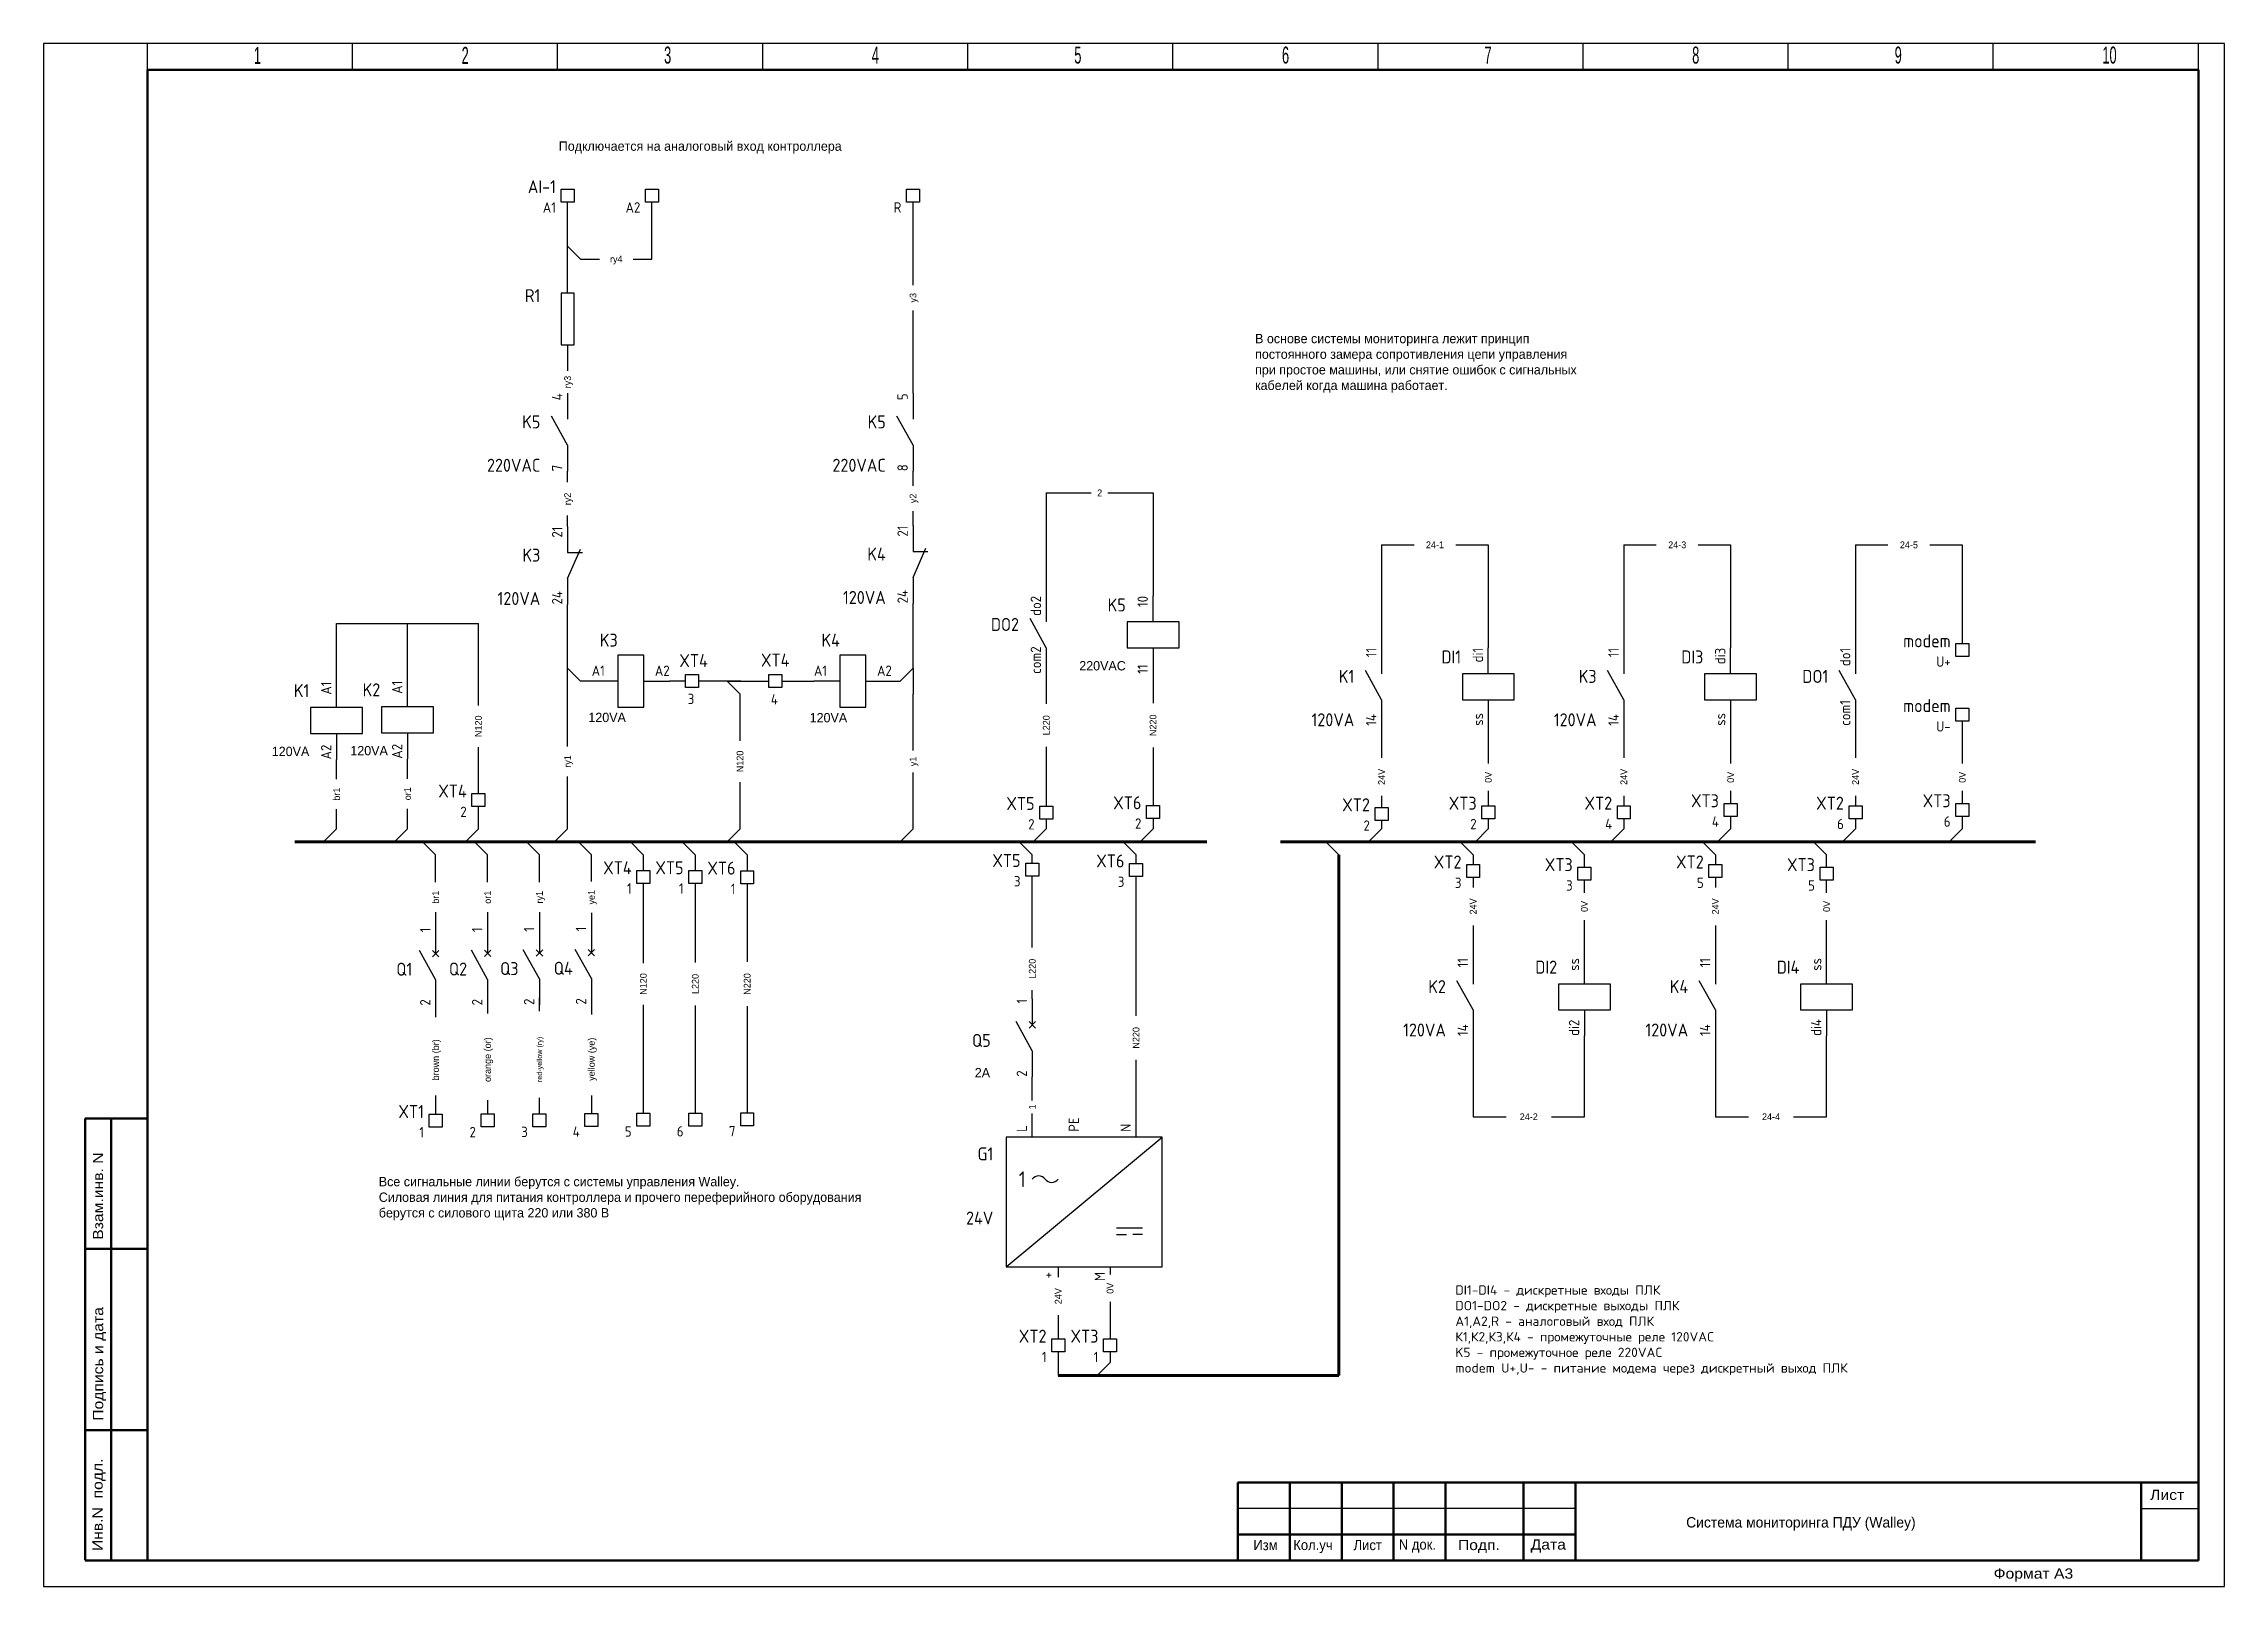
# Model space of a CAD drawing. Extents: x -20 to 400, y -5 to 292.
import ezdxf
from ezdxf.enums import TextEntityAlignment as Align

# ---------------------------------------------------------------- set-up
doc = ezdxf.new("R2010")
doc.units = 0
doc.linetypes.add('Caddy_Solid', pattern=[0])
for name, color, linetype in [('100', 7, 'Continuous'), ('DESC', 1, 'Continuous'), ('DESCCHILD', 20, 'Continuous'), ('MISC', 7, 'Continuous'), ('SYMS', 7, 'Continuous'), ('TAGS', 7, 'Continuous'), ('TERMS', 7, 'Continuous'), ('WIRES', 7, 'Continuous')]:
    doc.layers.add(name, color=color, linetype=linetype)
doc.styles.add('Caddy_Vectorfont1n', font='arial.ttf', dxfattribs={"width": 1.1})
doc.styles.add('Caddy_Vectorfont1p', font='arial.ttf', dxfattribs={"width": 0.9})
doc.styles.add('SIMPLEX', font='simplex')
doc.styles.add('WD_IEC', font='ISOCP2.shx', dxfattribs={"width": 0.9, "height": 4})

msp = doc.modelspace()

# ---------------------------------------------------------------- texts
at = {"lineweight": 60, "style": 'Caddy_Vectorfont1p', "width": 0.54}
for s, height, p in [('1', 3.27, (20.5, 288.1)), ('2', 3.27, (60.5, 288.1)), ('3', 3.27, (99.5, 288.16)), ('4', 3.27, (139.5, 288.16)), ('5', 3.27, (178.5, 288.16)), ('6', 3.27, (218.5, 288.16)), ('7', 3.27, (257.5, 288.16)), ('8', 3.27, (297.5, 288.16)), ('9', 3.27, (336.5, 288.16)), ('10', 3.275, (376.5, 288.16))]:
    msp.add_text(s, height=height, dxfattribs=at).set_placement(p)
at = {"layer": '100', "lineweight": 25, "style": 'Caddy_Vectorfont1n', "width": 1.1}
for s, p in [('Взам.инв. N', (-8.54, 61.73)), ('Подпись и дата', (-8.53, 26.88)), ('Инв.N  подл.', (-8.63, 1.79))]:
    msp.add_text(s, height=1.965, rotation=90, dxfattribs=at).set_placement(p)
at = {"layer": '100', "lineweight": 25, "style": 'Caddy_Vectorfont1n'}
for s, width, p in [('Лист', 1.1, (385.7, 11.64)), ('Изм', 0.913, (212.99, 1.97)), ('Кол.уч', 0.913, (220.68, 1.99)), ('Лист', 0.913, (232.29, 1.97)), ('N док.', 0.913, (241, 2.08)), ('Подп.', 1.1, (252.39, 1.99)), ('Дата', 1.1, (266.4, 2.08)), ('Формат А3', 1.1, (355.56, -3.51))]:
    msp.add_text(s, height=1.965, dxfattribs=dict(at, width=width)).set_placement(p)
at = {"layer": 'SYMS', "attachment_point": 1}
for s, width, heights, insert, char_height in [('Подключается на аналоговый вход контроллера', 83.5085, [8.18], (79.22, 273.17), 1.8), ('В основе системы мониторинга лежит принцип \\Pпостоянного замера сопротивления цепи управления\\Pпри простое машины, или снятие ошибок с сигнальных\\Pкабелей когда машина работает.', 96.3751, [18.59], (213.32, 236.12), 1.8), ('Все сигнальные линии берутся с системы управления Walley.\\PСиловая линия для питания контроллера и прочего переферийного оборудования берутся с силового щита 220 или 380 В', 96.3751, [18.59], (44.55, 73.82), 1.8), ('Система мониторинга ПДУ (Walley)', 83.5085, [8.18], (296.34, 8.33), 2)]:
    msp.add_mtext_dynamic_manual_height_columns(s, width=width, gutter_width=12.5, heights=heights, dxfattribs=dict(at, insert=insert, char_height=char_height))
at = {"layer": 'SYMS'}
note = msp.add_mtext_dynamic_manual_height_columns('DI1-DI4 - дискретные входы ПЛК\\PDO1-DO2 - дискретные выходы ПЛК\\PA1,A2,R - аналоговый вход ПЛК\\PК1,К2,К3,К4 - промежуточные реле 120VAC\\PK5 - промежуточное реле 220VAC\\Pmodem U+,U- - питание модема через дискретный выход ПЛК\\P', width=104.7228, gutter_width=12.5, heights=[18.89, 0], dxfattribs=dict(at, insert=(251.89, 52.95), char_height=1.8, attachment_point=1, style='SIMPLEX'))
for column, words in zip(note.columns.linked_columns, [' ']):
    column.text = words

# ---------------------------------------------------------------- blocks, each defined once
blk = doc.blocks.new('VT0_418')
for p, q in [((-2.5, 0), (2.5, 0)), ((0, -2.5), (-2.5, 0))]:
    blk.add_line(p, q)
at = {"style": 'WD_IEC', "flags": 1}
for tag, p in [('X4TERM01', (-2.5, 0)), ('X1TERM01', (2.5, 0)), ('WDWSEQ', (-2.63, -0.91)), ('X8TERM01', (0, -2.5))]:
    blk.add_attdef(tag, p, '', height=0.4, dxfattribs=at)
blk = doc.blocks.new('VT0001')
for p, q in [((-1.25, -1.25), (-1.25, 1.25)), ((-1.25, 1.25), (1.25, 1.25)), ((1.25, 1.25), (1.25, -1.25)), ((1.25, -1.25), (-1.25, -1.25))]:
    blk.add_line(p, q)
at = {"style": 'WD_IEC'}
for tag, p in [('INST', (-2.25, 6.5)), ('LOC', (-2.25, 3.5)), ('DESC1', (-2.25, -6.25)), ('DESC2', (-2.25, -9.25)), ('DESC3', (-2.25, -12.25))]:
    blk.add_attdef(tag, text='', height=2.5, dxfattribs=at).set_placement(p, align=Align.RIGHT)
at = {"style": 'WD_IEC', "flags": 1}
for tag, p, height in [('ASSYCODE', (2.75, 10.75), 1), ('CATDESC', (2.75, 9.25), 1), ('MFG', (2.75, 7.25), 1.5), ('CAT', (2.75, 4.75), 1.5), ('X4PIN01', (-1.25, 1), 0.25), ('X4TERM01', (-1.25, 0), 0.25), ('X4TERMDESC01', (-1.25, 0.5), 0.4), ('STRIPSEQ', (0, 0), 0.025), ('X2PIN01', (0, 2.25), 0.25), ('X2TERM01', (0, 1.25), 0.25), ('X8PIN01', (0, -0.25), 0.25), ('X2TERMDESC01', (0, 1.75), 0.4), ('X1PIN01', (1.25, 1), 0.25), ('X1TERM01', (1.25, 0), 0.25), ('X1TERMDESC01', (1.25, 0.5), 0.4), ('LINKTERM', (0, -0.04), 0.025), ('X8TERM01', (0, -1.25), 0.25), ('X8TERMDESC01', (0, -0.75), 0.4)]:
    blk.add_attdef(tag, p, '', height=height, dxfattribs=at)
at = {"style": 'WD_IEC', "flags": 8}
for tag, height, p in [('TAGSTRIP', 2.5, (-2.25, 0.5)), ('TERM01', 2, (-2.25, -3.25))]:
    blk.add_attdef(tag, text='', height=height, dxfattribs=at).set_placement(p, align=Align.RIGHT)
blk = doc.blocks.new('VCB1')
for p, q in [((0, 7.5), (0, 2.5)), ((0, -2.5), (-3.12, 3.12)), ((0.62, 1.88), (-0.62, 3.12)), ((-0.62, 1.88), (0.62, 3.12)), ((0, -2.5), (0, -7.5))]:
    blk.add_line(p, q)
at = {"style": 'WD_IEC'}
for tag, p in [('INST', (-8, 5.25)), ('LOC', (-8, 1.75)), ('TAG1', (-8, -1.75)), ('RATING1', (-8, -6.35)), ('DESC1', (-8, -14.35)), ('DESC2', (-8, -17.85)), ('DESC3', (-8, -21.35))]:
    blk.add_attdef(tag, text='', height=2.5, dxfattribs=at).set_placement(p, align=Align.RIGHT)
blk.add_attdef('TERM01', text='', height=2, rotation=90, dxfattribs=at).set_placement((-1, 7.5), align=Align.RIGHT)
at = {"style": 'WD_IEC', "flags": 1}
for tag, p, height in [('X2TERM01', (0, 7.5), 0.32), ('MFG', (2.75, 6.5), 1.5), ('CAT', (2.75, 4), 1.5), ('X4LINK', (-2, 0), 0.32), ('X1LINK', (-0.5, 0), 0.32), ('X8TERM02', (0, -7.5), 0.32), ('ASSYCODE', (1, -9), 1), ('FAMILY', (1, -10.5), 1), ('CATDESC', (1, -12), 1), ('CONTACT', (1, -13.5), 1), ('COMMON', (2.25, -14.75), 1)]:
    blk.add_attdef(tag, p, '', height=height, dxfattribs=at)
at = {"style": 'WD_IEC'}
blk.add_attdef('TERM02', (-1, -7.5), '', height=2, rotation=90, dxfattribs=at)
at = {"lineweight": 15, "style": 'WD_IEC'}
blk.add_attdef('XREF', text='', height=2.5, dxfattribs=at).set_placement((-8, -10.35), align=Align.RIGHT)
blk = doc.blocks.new('VT0_412')
for p, q in [((0, 2.5), (-2.5, 0)), ((-2.5, 0), (2.5, 0))]:
    blk.add_line(p, q)
at = {"style": 'WD_IEC', "flags": 1}
for tag, p in [('X4TERM01', (-2.5, 0)), ('WDWSEQ', (-2.1, 1.03)), ('X2TERM01', (0, 2.5)), ('X1TERM01', (2.5, 0))]:
    blk.add_attdef(tag, p, '', height=0.4, dxfattribs=at)
blk = doc.blocks.new('VCR1')
for p, q in [((0, 2.5), (0, 7.5)), ((0, -2.5), (0, -7.5))]:
    blk.add_line(p, q)
blk.add_lwpolyline([(-5, 2.5), (-5, -2.5), (5, -2.5), (5, 2.5)], close=True)
at = {"style": 'WD_IEC'}
for tag, p in [('INST', (-5.25, 11.5)), ('LOC', (-5.25, 8)), ('TAG1', (-5.25, 4.5)), ('DESC2', (-5.25, -10.35)), ('DESC1', (-5.25, -6.85)), ('DESC3', (-5.25, -13.85))]:
    blk.add_attdef(tag, text='', height=2.5, dxfattribs=at).set_placement(p, align=Align.RIGHT)
blk.add_attdef('TERM01', text='', height=2, rotation=90, dxfattribs=at).set_placement((-1, 7.5), align=Align.RIGHT)
at = {"style": 'WD_IEC', "flags": 1}
for tag, p, height in [('X2TERM01', (0, 7.5), 0.32), ('X4LINK', (-5, 0), 0.32), ('X1LINK', (5, 0), 0.32), ('ASSYCODE', (1, -4), 1), ('X8TERM02', (0, -7.5), 0.32), ('FAMILY', (1, -5.5), 1), ('CATDESC', (1, -7), 1)]:
    blk.add_attdef(tag, p, '', height=height, dxfattribs=at)
at = {"style": 'WD_IEC', "flags": 9}
for tag, p in [('MFG', (-6, 1)), ('CAT', (-6, -1.5))]:
    blk.add_attdef(tag, text='', height=1.5, dxfattribs=at).set_placement(p, align=Align.RIGHT)
at = {"style": 'WD_IEC'}
blk.add_attdef('TERM02', (-1, -7.5), '', height=2, rotation=90, dxfattribs=at)
at = {"lineweight": 9, "style": 'WD_IEC'}
for tag, p in [('NO', (-5.5, -16.5)), ('NC', (-5.5, -20))]:
    blk.add_attdef(tag, text='', height=2.5, dxfattribs=at).set_placement(p, align=Align.TOP_RIGHT)
for tag, p in [('XREFNO', (-4, -16.5)), ('XREFNC', (-4, -20))]:
    blk.add_attdef(tag, text='', height=2.5, dxfattribs=at).set_placement(p, align=Align.TOP_LEFT)
blk = doc.blocks.new('HT0_281')
for p in [(0, -2.5), (2.5, 0)]:
    blk.add_line(p, (0, 2.5))
at = {"style": 'WD_IEC', "flags": 1}
for tag, p in [('X2TERM01', (0, 2.5)), ('WDWSEQ', (1.92, 1.22)), ('X1TERM01', (2.5, 0)), ('X8TERM01', (0, -2.5))]:
    blk.add_attdef(tag, p, '', height=0.4, dxfattribs=at)
blk = doc.blocks.new('HT0_418')
for p, q in [((-2.5, 0), (2.5, 0)), ((0, -2.5), (-2.5, 0))]:
    blk.add_line(p, q)
at = {"style": 'WD_IEC', "flags": 1}
for tag, p in [('X4TERM01', (-2.5, 0)), ('X1TERM01', (2.5, 0)), ('WDWSEQ', (-2.63, -0.91)), ('X8TERM01', (0, -2.5))]:
    blk.add_attdef(tag, p, '', height=0.4, dxfattribs=at)
blk = doc.blocks.new('HT0_284')
for p, q in [((-2.5, 0), (0, 2.5)), ((0, 2.5), (0, -2.5))]:
    blk.add_line(p, q)
at = {"style": 'WD_IEC', "flags": 1}
for tag, p in [('X4TERM01', (-2.5, 0)), ('X2TERM01', (0, 2.5)), ('WDWSEQ', (-2.63, -0.91)), ('X8TERM01', (0, -2.5))]:
    blk.add_attdef(tag, p, '', height=0.4, dxfattribs=at)
blk = doc.blocks.new('HCR1')
for p, q in [((-2.5, 0), (-7.5, 0)), ((2.5, 0), (7.5, 0))]:
    blk.add_line(p, q)
blk.add_lwpolyline([(-2.5, -5), (2.5, -5), (2.5, 5), (-2.5, 5)], close=True)
at = {"style": 'WD_IEC'}
for tag, p in [('INST', (-2.5, 13.62)), ('LOC', (-2.5, 10.12)), ('TAG1', (-2.5, 6.62)), ('DESC1', (-2.5, -10)), ('DESC2', (-2.5, -13.5)), ('DESC3', (-2.5, -17))]:
    blk.add_attdef(tag, text='', height=2.5, dxfattribs=at).set_placement(p, align=Align.RIGHT)
for tag, p, height, flags in [('MFG', (4.92, 12.12), 1.5, 9), ('CAT', (4.92, 9.62), 1.5, 9), ('X2LINK', (0, 5), 0.32, 1), ('X4TERM01', (-7.5, 0), 0.32, 1), ('TERM01', (-7.5, 1), 2, 8), ('X1TERM02', (7.5, 0), 0.32, 1), ('ASSYCODE', (3.5, -1.5), 1, 1), ('FAMILY', (3.5, -3), 1, 1), ('CATDESC', (3.5, -4.5), 1, 1), ('X8LINK', (0, -5), 0.32, 1)]:
    blk.add_attdef(tag, p, '', height=height, dxfattribs=dict(at, flags=flags))
at = {"style": 'WD_IEC', "flags": 8}
blk.add_attdef('TERM02', text='', height=2, dxfattribs=at).set_placement((7.5, 1), align=Align.RIGHT)
at = {"lineweight": 15, "style": 'WD_IEC'}
for tag, p in [('NO', (26.25, 0)), ('NC', (26.25, -4))]:
    blk.add_attdef(tag, text='', height=2.5, dxfattribs=at).set_placement(p, align=Align.RIGHT)
for tag, p in [('XREFNO', (27.75, 0)), ('XREFNC', (27.75, -4))]:
    blk.add_attdef(tag, p, '', height=2.5, dxfattribs=at)
blk = doc.blocks.new('VCR22')
for p, q in [((0, 7.5), (0, 2.5)), ((0, -2.5), (2.5, 3.12)), ((0, 2.5), (2.87, 2.5)), ((0, -2.5), (0, -7.5))]:
    blk.add_line(p, q)
at = {"style": 'WD_IEC'}
for tag, p in [('INST', (-5.25, 7.75)), ('LOC', (-5.25, 4.25)), ('TAG2', (-5.25, 0.75)), ('XREF', (-5.25, -3.75)), ('DESC1', (-5.25, -7.6)), ('DESC3', (-5.25, -14.6)), ('DESC2', (-5.25, -11.1))]:
    blk.add_attdef(tag, text='', height=2.5, dxfattribs=at).set_placement(p, align=Align.RIGHT)
blk.add_attdef('TERM01', text='', height=2, rotation=90, dxfattribs=at).set_placement((-1, 7.5), align=Align.RIGHT)
at = {"style": 'WD_IEC', "flags": 1}
for tag, p, height in [('X2TERM01', (0, 7.5), 0.32), ('X4LINK', (-2, 0), 0.32), ('X1LINK', (1.11, 0), 0.32), ('CONTACT', (4, -3.5), 1), ('FAMILY', (4, -5), 1), ('X8TERM02', (0, -7.5), 0.32)]:
    blk.add_attdef(tag, p, '', height=height, dxfattribs=at)
at = {"style": 'WD_IEC'}
blk.add_attdef('TERM02', (-1, -7.5), '', height=2, rotation=90, dxfattribs=at)
blk = doc.blocks.new('VCR21')
for p, q in [((0, 7.5), (0, 2.5)), ((0, -2.5), (-3.125, 3.125)), ((0, -2.5), (0, -7.5))]:
    blk.add_line(p, q)
at = {"style": 'WD_IEC'}
for tag, p in [('INST', (-5.25, 7.75)), ('LOC', (-5.25, 4.25)), ('TAG2', (-5.25, 0.75)), ('XREF', (-5.25, -3.75)), ('DESC1', (-5.25, -7.6)), ('DESC3', (-5.25, -14.6)), ('DESC2', (-5.25, -11.1))]:
    blk.add_attdef(tag, text='', height=2.5, dxfattribs=at).set_placement(p, align=Align.RIGHT)
blk.add_attdef('TERM01', text='', height=2, rotation=90, dxfattribs=at).set_placement((-1, 7.5), align=Align.RIGHT)
at = {"style": 'WD_IEC', "flags": 1}
for tag, p, height in [('X2TERM01', (0, 7.5), 0.32), ('X4LINK', (-2, 0), 0.32), ('X1LINK', (-0.5, 0), 0.32), ('CONTACT', (4, -3.5), 1), ('FAMILY', (4, -5), 1), ('X8TERM02', (0, -7.5), 0.32)]:
    blk.add_attdef(tag, p, '', height=height, dxfattribs=at)
at = {"style": 'WD_IEC'}
blk.add_attdef('TERM02', (-1, -7.5), '', height=2, rotation=90, dxfattribs=at)
blk = doc.blocks.new('VRE1B')
for p, q in [((0, 5), (0, 10)), ((0, -5), (0, -10))]:
    blk.add_line(p, q)
blk.add_lwpolyline([(-1.25, 5), (-1.25, -5), (1.25, -5), (1.25, 5)], close=True)
at = {"style": 'WD_IEC'}
for tag, p in [('INST', (-5.25, 10.25)), ('LOC', (-5.25, 6.75)), ('TAG1', (-5.25, 3.25)), ('RATING1', (-5.25, -1.25)), ('DESC1', (-5.25, -5.25)), ('DESC2', (-5.25, -8.75)), ('DESC3', (-5.25, -12.25))]:
    blk.add_attdef(tag, text='', height=2.5, dxfattribs=at).set_placement(p, align=Align.RIGHT)
blk.add_attdef('TERM01', text='', height=2, rotation=90, dxfattribs=at).set_placement((-1, 10), align=Align.RIGHT)
at = {"style": 'WD_IEC', "flags": 1}
for tag, p, height in [('X2TERM01', (0, 10), 0.32), ('MFG', (2.75, 9), 1.5), ('CAT', (2.75, 6.5), 1.5), ('ASSYCODE', (2.25, -1.5), 1), ('FAMILY', (2.25, -3), 1), ('CATDESC', (2.25, -4.5), 1), ('X8TERM02', (0, -10), 0.32)]:
    blk.add_attdef(tag, p, '', height=height, dxfattribs=at)
at = {"style": 'WD_IEC'}
blk.add_attdef('TERM02', (-1, -10), '', height=2, rotation=90, dxfattribs=at)
blk = doc.blocks.new('VPW1_1PH')
for p, q in [((-5, -25), (25, 0)), ((16.25, -17.5), (21.25, -17.5)), ((16.25, -18.75), (18.125, -18.75)), ((21.25, -18.75), (19.375, -18.75))]:
    blk.add_line(p, q)
blk.add_lwpolyline([(-5, 0), (-5, -25), (25, -25), (25, 0)], close=True)
for centre, start, end in [((1.25, -9.0625), 36.869898, 143.130102), ((3.75, -7.1875), 216.869898, 323.130102)]:
    blk.add_arc(centre, 1.5625, start, end)
at = {"style": 'WD_IEC'}
blk.add_text('1', height=3, dxfattribs=at).set_placement((-1.25, -8.125), align=Align.MIDDLE_RIGHT)
for tag, p in [('TERM01', (-1, 1)), ('TERM02', (9, 1)), ('TERM03', (19, 1))]:
    blk.add_attdef(tag, p, '', height=2, rotation=90, dxfattribs=at)
for tag, p in [('INST', (-7.5, 2.5)), ('LOC', (-7.5, -1)), ('TAG1', (-7.5, -4.5)), ('RATING1', (-7.5, -9)), ('XREF', (-7.5, -13)), ('DESC1', (-7.5, -16.85)), ('DESC2', (-7.5, -20.35)), ('DESC3', (-7.5, -23.85))]:
    blk.add_attdef(tag, text='', height=2.5, dxfattribs=at).set_placement(p, align=Align.RIGHT)
at = {"style": 'WD_IEC', "flags": 1}
for tag, p, height in [('X2TERM01', (0, 0), 0.32), ('X2TERM02', (10, 0), 0.32), ('X2TERM03', (20, 0), 0.32), ('MFG', (27.75, -1), 1.5), ('CAT', (27.75, -3.5), 1.5), ('ASSYCODE', (26, -21.5), 1), ('X8TERM04', (5, -25), 0.32), ('X8TERM05', (15, -25), 0.32), ('FAMILY', (26, -23), 1), ('CATDESC', (26, -24.5), 1)]:
    blk.add_attdef(tag, p, '', height=height, dxfattribs=at)
at = {"style": 'WD_IEC'}
for tag, p in [('TERM04', (4, -26)), ('TERM05', (14, -26))]:
    blk.add_attdef(tag, text='', height=2, rotation=90, dxfattribs=at).set_placement(p, align=Align.RIGHT)
blk = doc.blocks.new('HT0_412')
for p, q in [((0, 2.5), (-2.5, 0)), ((-2.5, 0), (2.5, 0))]:
    blk.add_line(p, q)
at = {"style": 'WD_IEC', "flags": 1}
for tag, p in [('X4TERM01', (-2.5, 0)), ('WDWSEQ', (-2.1, 1.03)), ('X2TERM01', (0, 2.5)), ('X1TERM01', (2.5, 0))]:
    blk.add_attdef(tag, p, '', height=0.4, dxfattribs=at)
blk = doc.blocks.new('HT0_LGENERIC')
at = {"style": 'WD_IEC'}
blk.add_attdef('COLOR', text='', height=2.5, dxfattribs=at).set_placement((0, 0), align=Align.MIDDLE_CENTER)
for tag, p in [('X4_TINY_DOT_DONT_REMOVE', (-2.5, 0)), ('X1_TINY_DOT_DONT_REMOVE', (2.5, 0))]:
    blk.add_attdef(tag, p, '', height=0.002, dxfattribs=at)
at = {"style": 'WD_IEC', "flags": 1}
for tag, p in [('X4TERM01', (-2.5, 0)), ('X1TERM01', (2.5, 0))]:
    blk.add_attdef(tag, p, '', height=0.2, dxfattribs=at)
blk = doc.blocks.new('VT0_LGENERIC')
at = {"style": 'WD_IEC'}
blk.add_attdef('COLOR', text='', height=2.5, rotation=90, dxfattribs=at).set_placement((0, 0), align=Align.MIDDLE_CENTER)
at = {"style": 'WD_IEC', "flags": 1}
for tag, p in [('X2TERM01', (0, 4)), ('X8TERM01', (0, -4))]:
    blk.add_attdef(tag, p, '', height=0.16, rotation=90, dxfattribs=at)
at = {"style": 'WD_IEC'}
for tag, p in [('X2_TINY_DOT_DONT_REMOVE', (0, 4)), ('X8_TINY_DOT_DONT_REMOVE', (0, -4))]:
    blk.add_attdef(tag, p, '', height=0.0001, rotation=90, dxfattribs=at)
blk = doc.blocks.new('HT0001')
for p, q in [((-1.25, -1.25), (-1.25, 1.25)), ((-1.25, 1.25), (1.25, 1.25)), ((1.25, 1.25), (1.25, -1.25)), ((1.25, -1.25), (-1.25, -1.25))]:
    blk.add_line(p, q)
at = {"style": 'WD_IEC'}
for tag, p in [('INST', (-2.25, 6.5)), ('LOC', (-2.25, 3.5)), ('DESC1', (-2.25, -6.25)), ('DESC2', (-2.25, -9.25)), ('DESC3', (-2.25, -12.25))]:
    blk.add_attdef(tag, text='', height=2.5, dxfattribs=at).set_placement(p, align=Align.RIGHT)
at = {"style": 'WD_IEC', "flags": 1}
for tag, p, height in [('ASSYCODE', (2.75, 10.75), 1), ('CATDESC', (2.75, 9.25), 1), ('MFG', (2.75, 7.25), 1.5), ('CAT', (2.75, 4.75), 1.5), ('X4PIN01', (-1.25, 1), 0.25), ('X4TERM01', (-1.25, 0), 0.25), ('X4TERMDESC01', (-1.25, 0.5), 0.4), ('STRIPSEQ', (0, 0), 0.025), ('X2PIN01', (0, 2.25), 0.25), ('X2TERM01', (0, 1.25), 0.25), ('X8PIN01', (0, -0.25), 0.25), ('X2TERMDESC01', (0, 1.75), 0.4), ('X1PIN01', (1.25, 1), 0.25), ('X1TERM01', (1.25, 0), 0.25), ('X1TERMDESC01', (1.25, 0.5), 0.4), ('LINKTERM', (0, -0.04), 0.025), ('X8TERM01', (0, -1.25), 0.25), ('X8TERMDESC01', (0, -0.75), 0.4)]:
    blk.add_attdef(tag, p, '', height=height, dxfattribs=at)
at = {"style": 'WD_IEC', "flags": 8}
for tag, height, p in [('TAGSTRIP', 2.5, (-2.25, 0.5)), ('TERM01', 2, (-2.25, -3.25))]:
    blk.add_attdef(tag, text='', height=height, dxfattribs=at).set_placement(p, align=Align.RIGHT)

# ---------------------------------------------------------------- linework, layer by layer
at = {"linetype": 'Caddy_Solid', "lineweight": 25}
for p, q in [((0, 287), (0, 292)), ((39.5, 287), (39.5, 292)), ((79, 287), (79, 292)), ((118.5, 287), (118.5, 292)), ((158, 287), (158, 292)), ((197.5, 287), (197.5, 292)), ((237, 287), (237, 292)), ((276.5, 287), (276.5, 292)), ((316, 287), (316, 292)), ((355.5, 287), (355.5, 292)), ((395, 287), (395, 292))]:
    msp.add_line(p, q, dxfattribs=at)
at = {"layer": '100', "linetype": 'Caddy_Solid', "lineweight": 50}
for p, q in [((0, 286.94), (395, 286.94)), ((0, 286.94), (0, 0)), ((395, 286.94), (395, 0)), ((-12, 0.06), (-12, 85.06)), ((-12, 85.06), (0, 85.06)), ((-7, 85.06), (-7, 0.06)), ((-12, 60), (0, 60)), ((-12, 25.06), (0, 25.06)), ((210, 15), (395, 15)), ((210, 0), (210, 15)), ((220, 0), (220, 15)), ((230, 0), (230, 15)), ((240, 0), (240, 15)), ((250, 0), (250, 15)), ((265, 0), (265, 15)), ((275, 0), (275, 15)), ((384, 0), (384, 15)), ((210, 5), (275, 5)), ((395, 0), (-12, 0))]:
    msp.add_line(p, q, dxfattribs=at)
at = {"layer": '100', "linetype": 'Caddy_Solid', "lineweight": 25}
for p, q in [((275, 10), (210, 10)), ((384, 10), (395, 10))]:
    msp.add_line(p, q, dxfattribs=at)
at = {"layer": 'SYMS', "lineweight": 60}
for p, q in [((28.39, 138.33), (204.02, 138.34)), ((218.2, 138.34), (363.63, 138.34)), ((175.4, 35.6), (229.46, 35.6))]:
    msp.add_line(p, q, dxfattribs=at)
at = {"layer": 'SYMS'}
msp.add_line((187.98, 138.34), (187.9, 138.34), dxfattribs=at)
at = {"layer": 'SYMS', "lineweight": 30}
msp.add_line((227.26, 138.34), (226.96, 138.34), dxfattribs=at)
at = {"layer": 'SYMS'}
msp.add_lwpolyline([(-20, -5), (400, -5), (400, 292), (-20, 292)], close=True, dxfattribs=at)
at = {"layer": 'WIRES'}
for p, q in [((80.91, 253.03), (80.91, 261.46)), ((97.17, 250.53), (97.17, 261.46)), ((147.44, 245.5), (147.44, 261.46)), ((83.41, 250.53), (87.04, 250.53)), ((93.54, 250.53), (97.17, 250.53)), ((147.44, 224.68), (147.44, 240.64)), ((80.91, 207.55), (80.91, 209.68)), ((147.44, 206.9), (147.44, 209.68)), ((147.44, 199.23), (147.44, 202)), ((173.1, 205.51), (173.1, 185.68)), ((173.1, 205.51), (181.78, 205.51)), ((184.99, 205.51), (193.67, 205.51)), ((193.67, 205.51), (193.67, 185.68)), ((80.91, 199.03), (80.91, 201.15)), ((237.68, 195.51), (237.68, 175.68)), ((237.68, 195.51), (243.93, 195.51)), ((251.99, 195.51), (258.24, 195.51)), ((258.24, 195.51), (258.24, 175.68)), ((284.34, 195.51), (284.34, 175.68)), ((284.34, 195.51), (290.59, 195.51)), ((298.65, 195.51), (304.9, 195.51)), ((304.9, 195.51), (304.9, 175.68)), ((328.96, 195.51), (328.96, 175.68)), ((328.96, 195.51), (335.21, 195.51)), ((343.27, 195.51), (349.52, 195.51)), ((349.52, 195.51), (349.52, 176.53)), ((80.91, 171.78), (80.91, 184.03)), ((147.44, 171.78), (147.44, 184.23)), ((36.42, 169.19), (36.42, 180.34)), ((36.42, 180.34), (50.08, 180.34)), ((50.08, 169.34), (50.08, 180.34)), ((50.08, 180.34), (63.74, 180.34)), ((63.74, 180.34), (63.74, 180.34)), ((63.74, 164.59), (63.74, 180.34)), ((85.57, 169.28), (83.41, 169.28)), ((103.62, 169.28), (100.57, 169.28)), ((114.28, 169.28), (106.12, 169.28)), ((116.62, 169.28), (119.69, 169.28)), ((122.19, 169.28), (128.36, 169.28)), ((143.36, 169.28), (144.94, 169.28)), ((173.1, 170.68), (173.1, 164.89)), ((193.67, 170.68), (193.67, 165.02)), ((80.91, 156.69), (80.91, 166.78)), ((114.12, 157.81), (114.12, 166.78)), ((147.44, 155.94), (147.44, 166.78)), ((237.68, 160.68), (237.68, 154.5)), ((258.24, 160.68), (258.24, 153.39)), ((284.34, 160.68), (284.34, 154.5)), ((304.9, 160.68), (304.9, 153.39)), ((328.96, 160.68), (328.96, 154.5)), ((349.52, 161.56), (349.52, 153.39)), ((63.74, 147.61), (63.74, 156.59)), ((173.1, 156.64), (173.1, 145.21)), ((193.67, 156.52), (193.67, 145.35)), ((36.42, 150.39), (36.42, 154.19)), ((50.08, 150.46), (50.08, 154.34)), ((147.44, 140.84), (147.44, 151.69)), ((80.91, 140.84), (80.91, 150.94)), ((114.12, 140.84), (114.12, 149.81)), ((237.68, 147.19), (237.68, 144.96)), ((258.24, 148.13), (258.24, 145.27)), ((284.34, 147.19), (284.34, 145.27)), ((304.9, 148.13), (304.9, 145.74)), ((328.96, 147.19), (328.96, 145.27)), ((349.52, 148.13), (349.52, 145.74)), ((36.42, 140.84), (36.42, 144.64)), ((50.08, 140.84), (50.08, 144.71)), ((63.74, 140.84), (63.74, 145.11)), ((193.67, 142.85), (193.67, 140.84)), ((304.9, 143.24), (304.9, 140.84)), ((349.52, 143.24), (349.52, 140.84)), ((173.1, 142.71), (173.1, 140.84)), ((237.68, 142.46), (237.68, 140.84)), ((258.24, 142.77), (258.24, 140.84)), ((284.34, 142.77), (284.34, 140.84)), ((328.96, 142.77), (328.96, 140.84)), ((55.5, 130.55), (55.5, 135.84)), ((58, 138.34), (57.78, 138.34)), ((65.5, 130.55), (65.5, 135.84)), ((75.5, 130.55), (75.5, 135.84)), ((85.5, 130.67), (85.5, 135.84)), ((95.5, 135.84), (95.5, 132.84)), ((105.5, 135.84), (105.5, 132.84)), ((115.5, 135.84), (115.5, 132.77)), ((170.4, 134.24), (170.4, 135.84)), ((190.4, 134.15), (190.4, 135.84)), ((255.32, 135.84), (255.32, 133.95)), ((276.74, 133.44), (276.74, 135.84)), ((301.98, 135.84), (301.98, 133.95)), ((323.39, 133.44), (323.39, 135.84)), ((95.5, 130.34), (95.5, 114.96)), ((105.5, 130.34), (105.5, 115.1)), ((115.5, 130.27), (115.5, 115.23)), ((170.4, 117.98), (170.4, 131.74)), ((190.4, 104.85), (190.4, 131.65)), ((255.32, 131.45), (255.32, 129.56)), ((276.74, 128.53), (276.74, 130.94)), ((301.98, 131.45), (301.98, 129.56)), ((323.39, 128.53), (323.39, 130.94)), ((55.5, 124.8), (55.5, 121.81)), ((65.5, 124.8), (65.5, 121.85)), ((75.5, 124.8), (75.5, 121.89)), ((85.5, 124.67), (85.5, 121.93)), ((255.32, 122.25), (255.32, 115.96)), ((276.74, 115.96), (276.74, 123.28)), ((301.98, 122.25), (301.98, 115.96)), ((323.39, 115.96), (323.39, 123.28)), ((170.4, 108.1), (170.4, 109.76)), ((55.5, 106.81), (55.5, 104.61)), ((65.5, 106.85), (65.5, 105.28)), ((75.5, 105.71), (75.5, 108.31)), ((85.5, 106.93), (85.5, 105.1)), ((95.5, 106.95), (95.5, 86.07)), ((105.5, 106.85), (105.5, 86.1)), ((115.5, 106.72), (115.5, 86.14)), ((255.32, 100.96), (255.32, 85.41)), ((276.74, 85.41), (276.74, 100.96)), ((301.98, 100.96), (301.98, 85.41)), ((323.39, 85.41), (323.39, 100.96)), ((170.4, 88.55), (170.4, 93.1)), ((190.4, 81.51), (190.4, 96.35)), ((55.5, 89.49), (55.5, 85.92)), ((65.5, 88.63), (65.5, 85.95)), ((75.5, 85.99), (75.5, 89.03)), ((85.52, 89.49), (85.5, 86.03)), ((170.4, 81.51), (170.4, 86.05)), ((255.32, 85.41), (261.67, 85.41)), ((270.39, 85.41), (276.74, 85.41)), ((301.98, 85.41), (308.33, 85.41)), ((317.04, 85.41), (323.39, 85.41)), ((175.4, 56.51), (175.4, 54.53)), ((185.4, 56.51), (185.4, 55.02)), ((175.4, 47.21), (175.4, 42.66)), ((185.4, 49.76), (185.4, 42.66)), ((175.4, 40.16), (175.4, 35.6)), ((185.4, 40.16), (185.4, 38.1))]:
    msp.add_line(p, q, dxfattribs=at)
at = {"layer": 'WIRES', "lineweight": 60}
msp.add_line((229.46, 35.6), (229.46, 135.84), dxfattribs=at)

# ---------------------------------------------------------------- block references
at = {"layer": 'SYMS'}
ref = msp.add_blockref('VT0001', (80.91, 262.71), dxfattribs=at)
ref.add_attrib('TERM01', 'A1', dxfattribs={"layer": 'TERMS', "height": 2, "style": 'WD_IEC', "flags": 8}).set_placement((78.66, 259.46), align=Align.RIGHT)
ref.add_attrib('TAGSTRIP', 'AI-1', dxfattribs={"layer": 'TAGS', "height": 2.5, "style": 'WD_IEC', "flags": 8}).set_placement((78.66, 263.21), align=Align.RIGHT)
ref = msp.add_blockref('VT0001', (97.17, 262.71), dxfattribs=at)
ref.add_attrib('TERM01', 'A2', dxfattribs={"layer": 'TERMS', "height": 2, "style": 'WD_IEC', "flags": 8}).set_placement((94.92, 259.46), align=Align.RIGHT)
ref = msp.add_blockref('VT0001', (147.44, 262.71), dxfattribs=at)
ref.add_attrib('TERM01', 'R', dxfattribs={"layer": 'TERMS', "height": 2, "style": 'WD_IEC', "flags": 8}).set_placement((145.19, 259.46), align=Align.RIGHT)
ref = msp.add_blockref('VRE1B', (80.91, 238.99), dxfattribs=at)
ref.add_attrib('TAG1', 'R1', dxfattribs={"layer": 'TAGS', "height": 2.5, "style": 'WD_IEC'}).set_placement((75.66, 242.24), align=Align.RIGHT)
ref = msp.add_blockref('HT0_LGENERIC', (90.29, 250.53), dxfattribs=at)
ref.add_attrib('X4_TINY_DOT_DONT_REMOVE', '.', (87.04, 250.53), dxfattribs={"layer": 'MISC', "height": 0.002, "style": 'WD_IEC'})
ref.add_attrib('X1_TINY_DOT_DONT_REMOVE', '.', (93.54, 250.53), dxfattribs={"layer": 'MISC', "height": 0.002, "style": 'WD_IEC'})
ref.add_attrib('COLOR', 'ry4', dxfattribs={"layer": 'MISC', "height": 1.3}).set_placement((90.29, 250.53), align=Align.MIDDLE_CENTER)
ref = msp.add_blockref('VT0_LGENERIC', (147.44, 243.07), dxfattribs=at)
ref.add_attrib('X8_TINY_DOT_DONT_REMOVE', '.', (147.44, 240.64), dxfattribs={"layer": 'MISC', "height": 0.0001, "rotation": 90, "style": 'WD_IEC'})
ref.add_attrib('X2_TINY_DOT_DONT_REMOVE', '.', (147.44, 245.5), dxfattribs={"layer": 'MISC', "height": 0.0001, "rotation": 90, "style": 'WD_IEC'})
ref.add_attrib('COLOR', 'y3', dxfattribs={"layer": 'MISC', "height": 1.3, "rotation": 90}).set_placement((147.44, 243.07), align=Align.MIDDLE_CENTER)
ref = msp.add_blockref('VT0_LGENERIC', (80.91, 226.84), dxfattribs=at)
ref.add_attrib('X8_TINY_DOT_DONT_REMOVE', '.', (80.91, 223.66), dxfattribs={"layer": 'MISC', "height": 0.0001, "rotation": 90, "style": 'WD_IEC'})
ref.add_attrib('X2_TINY_DOT_DONT_REMOVE', '.', (80.91, 223.66), dxfattribs={"layer": 'MISC', "height": 0.0001, "rotation": 90, "style": 'WD_IEC'})
ref.add_attrib('COLOR', 'ry3', dxfattribs={"layer": 'MISC', "height": 1.3, "rotation": 90}).set_placement((80.91, 226.84), align=Align.MIDDLE_CENTER)
ref = msp.add_blockref('VCR21', (80.91, 217.18), dxfattribs=at)
ref.add_attrib('TAG2', 'K5', dxfattribs={"layer": 'TAGS', "height": 2.5, "style": 'WD_IEC'}).set_placement((75.66, 217.93), align=Align.RIGHT)
ref.add_attrib('DESC1', '220VAC', dxfattribs={"layer": 'DESCCHILD', "height": 2.5, "style": 'WD_IEC'}).set_placement((75.66, 209.58), align=Align.RIGHT)
ref.add_attrib('TERM01', '4', dxfattribs={"layer": 'TERMS', "height": 2, "rotation": 90, "style": 'WD_IEC'}).set_placement((79.91, 224.68), align=Align.RIGHT)
ref.add_attrib('TERM02', '7', (79.91, 209.68), dxfattribs={"layer": 'TERMS', "height": 2, "rotation": 90, "style": 'WD_IEC'})
ref = msp.add_blockref('VCR21', (147.44, 217.18), dxfattribs=at)
ref.add_attrib('TAG2', 'K5', dxfattribs={"layer": 'TAGS', "height": 2.5, "style": 'WD_IEC'}).set_placement((142.19, 217.93), align=Align.RIGHT)
ref.add_attrib('DESC1', '220VAC', dxfattribs={"layer": 'DESCCHILD', "height": 2.5, "style": 'WD_IEC'}).set_placement((142.19, 209.58), align=Align.RIGHT)
ref.add_attrib('TERM01', '5', dxfattribs={"layer": 'TERMS', "height": 2, "rotation": 90, "style": 'WD_IEC'}).set_placement((146.44, 224.68), align=Align.RIGHT)
ref.add_attrib('TERM02', '8', (146.44, 209.68), dxfattribs={"layer": 'TERMS', "height": 2, "rotation": 90, "style": 'WD_IEC'})
ref = msp.add_blockref('VT0_LGENERIC', (80.91, 204.35), dxfattribs=at)
ref.add_attrib('X8_TINY_DOT_DONT_REMOVE', '.', (80.91, 201.15), dxfattribs={"layer": 'MISC', "height": 0.0001, "rotation": 90, "style": 'WD_IEC'})
ref.add_attrib('X2_TINY_DOT_DONT_REMOVE', '.', (80.91, 207.55), dxfattribs={"layer": 'MISC', "height": 0.0001, "rotation": 90, "style": 'WD_IEC'})
ref.add_attrib('COLOR', 'ry2', dxfattribs={"layer": 'MISC', "height": 1.3, "rotation": 90}).set_placement((80.91, 204.35), align=Align.MIDDLE_CENTER)
ref = msp.add_blockref('VT0_LGENERIC', (147.44, 204.45), dxfattribs=at)
ref.add_attrib('X8_TINY_DOT_DONT_REMOVE', '.', (147.44, 202), dxfattribs={"layer": 'MISC', "height": 0.0001, "rotation": 90, "style": 'WD_IEC'})
ref.add_attrib('X2_TINY_DOT_DONT_REMOVE', '.', (147.44, 206.9), dxfattribs={"layer": 'MISC', "height": 0.0001, "rotation": 90, "style": 'WD_IEC'})
ref.add_attrib('COLOR', 'y2', dxfattribs={"layer": 'MISC', "height": 1.3, "rotation": 90}).set_placement((147.44, 204.45), align=Align.MIDDLE_CENTER)
ref = msp.add_blockref('HT0_LGENERIC', (183.39, 205.51), dxfattribs=at)
ref.add_attrib('X4_TINY_DOT_DONT_REMOVE', '.', (181.78, 205.51), dxfattribs={"layer": 'MISC', "height": 0.002, "style": 'WD_IEC'})
ref.add_attrib('X1_TINY_DOT_DONT_REMOVE', '.', (184.99, 205.51), dxfattribs={"layer": 'MISC', "height": 0.002, "style": 'WD_IEC'})
ref.add_attrib('COLOR', '2', dxfattribs={"layer": 'MISC', "height": 1.3}).set_placement((183.39, 205.51), align=Align.MIDDLE_CENTER)
ref = msp.add_blockref('VCR22', (80.91, 191.53), dxfattribs=at)
ref.add_attrib('TAG2', 'K3', dxfattribs={"layer": 'TAGS', "height": 2.5, "style": 'WD_IEC'}).set_placement((75.66, 192.28), align=Align.RIGHT)
ref.add_attrib('DESC1', '120VA', dxfattribs={"layer": 'DESCCHILD', "height": 2.5, "style": 'WD_IEC'}).set_placement((75.66, 183.93), align=Align.RIGHT)
ref.add_attrib('TERM01', '21', dxfattribs={"layer": 'TERMS', "height": 2, "rotation": 90, "style": 'WD_IEC'}).set_placement((79.91, 199.03), align=Align.RIGHT)
ref.add_attrib('TERM02', '24', (79.91, 184.03), dxfattribs={"layer": 'TERMS', "height": 2, "rotation": 90, "style": 'WD_IEC'})
ref = msp.add_blockref('VCR22', (147.44, 191.73), dxfattribs=at)
ref.add_attrib('TAG2', 'K4', dxfattribs={"layer": 'TAGS', "height": 2.5, "style": 'WD_IEC'}).set_placement((142.19, 192.48), align=Align.RIGHT)
ref.add_attrib('DESC1', '120VA', dxfattribs={"layer": 'DESCCHILD', "height": 2.5, "style": 'WD_IEC'}).set_placement((142.19, 184.13), align=Align.RIGHT)
ref.add_attrib('TERM01', '21', dxfattribs={"layer": 'TERMS', "height": 2, "rotation": 90, "style": 'WD_IEC'}).set_placement((146.44, 199.23), align=Align.RIGHT)
ref.add_attrib('TERM02', '24', (146.44, 184.23), dxfattribs={"layer": 'TERMS', "height": 2, "rotation": 90, "style": 'WD_IEC'})
ref = msp.add_blockref('HT0_LGENERIC', (247.96, 195.51), dxfattribs=at)
ref.add_attrib('X4_TINY_DOT_DONT_REMOVE', '.', (243.93, 195.51), dxfattribs={"layer": 'MISC', "height": 0.002, "style": 'WD_IEC'})
ref.add_attrib('X1_TINY_DOT_DONT_REMOVE', '.', (251.99, 195.51), dxfattribs={"layer": 'MISC', "height": 0.002, "style": 'WD_IEC'})
ref.add_attrib('COLOR', '24-1', dxfattribs={"layer": 'MISC', "height": 1.3}).set_placement((247.96, 195.51), align=Align.MIDDLE_CENTER)
ref = msp.add_blockref('HT0_LGENERIC', (294.62, 195.51), dxfattribs=at)
ref.add_attrib('X4_TINY_DOT_DONT_REMOVE', '.', (290.59, 195.51), dxfattribs={"layer": 'MISC', "height": 0.002, "style": 'WD_IEC'})
ref.add_attrib('X1_TINY_DOT_DONT_REMOVE', '.', (298.65, 195.51), dxfattribs={"layer": 'MISC', "height": 0.002, "style": 'WD_IEC'})
ref.add_attrib('COLOR', '24-3', dxfattribs={"layer": 'MISC', "height": 1.3}).set_placement((294.62, 195.51), align=Align.MIDDLE_CENTER)
ref = msp.add_blockref('HT0_LGENERIC', (339.24, 195.51), dxfattribs=at)
ref.add_attrib('X4_TINY_DOT_DONT_REMOVE', '.', (335.21, 195.51), dxfattribs={"layer": 'MISC', "height": 0.002, "style": 'WD_IEC'})
ref.add_attrib('X1_TINY_DOT_DONT_REMOVE', '.', (343.27, 195.51), dxfattribs={"layer": 'MISC', "height": 0.002, "style": 'WD_IEC'})
ref.add_attrib('COLOR', '24-5', dxfattribs={"layer": 'MISC', "height": 1.3}).set_placement((339.24, 195.51), align=Align.MIDDLE_CENTER)
ref = msp.add_blockref('VCR21', (173.1, 178.18), dxfattribs=at)
ref.add_attrib('TAG2', 'DO2', dxfattribs={"layer": 'TAGS', "height": 2.5, "style": 'WD_IEC'}).set_placement((167.85, 178.93), align=Align.RIGHT)
ref.add_attrib('TERM01', 'do2', dxfattribs={"layer": 'TERMS', "height": 2, "rotation": 90, "style": 'WD_IEC'}).set_placement((172.1, 185.68), align=Align.RIGHT)
ref.add_attrib('TERM02', 'com2', (172.1, 170.68), dxfattribs={"layer": 'TERMS', "height": 2, "rotation": 90, "style": 'WD_IEC'})
ref = msp.add_blockref('VCR1', (193.67, 178.18), dxfattribs=at)
ref.add_attrib('TAG1', 'K5', dxfattribs={"layer": 'TAGS', "height": 2.5, "style": 'WD_IEC'}).set_placement((188.42, 182.68), align=Align.RIGHT)
ref.add_attrib('DESC1', '220VAC', dxfattribs={"layer": 'DESC', "height": 1.8}).set_placement((188.42, 171.33), align=Align.RIGHT)
ref.add_attrib('TERM01', '10', dxfattribs={"layer": 'TERMS', "height": 2, "rotation": 90, "style": 'WD_IEC'}).set_placement((192.67, 185.68), align=Align.RIGHT)
ref.add_attrib('TERM02', '11', (192.67, 170.68), dxfattribs={"layer": 'TERMS', "height": 2, "rotation": 90, "style": 'WD_IEC'})
ref = msp.add_blockref('HCR1', (93.07, 169.28), dxfattribs=at)
ref.add_attrib('TAG1', 'K3', dxfattribs={"layer": 'TAGS', "height": 2.5, "style": 'WD_IEC'}).set_placement((90.57, 175.91), align=Align.RIGHT)
ref.add_attrib('DESC1', '120VA', dxfattribs={"layer": 'DESC', "height": 1.8}).set_placement((92.14, 161.39), align=Align.RIGHT)
ref.add_attrib('TERM01', 'A1', (85.57, 170.28), dxfattribs={"layer": 'TERMS', "height": 2, "style": 'WD_IEC', "flags": 8})
ref.add_attrib('TERM02', 'A2', dxfattribs={"layer": 'TERMS', "height": 2, "style": 'WD_IEC', "flags": 8}).set_placement((100.57, 170.28), align=Align.RIGHT)
ref = msp.add_blockref('HCR1', (135.86, 169.28), dxfattribs=at)
ref.add_attrib('TAG1', 'K4', dxfattribs={"layer": 'TAGS', "height": 2.5, "style": 'WD_IEC'}).set_placement((133.36, 175.91), align=Align.RIGHT)
ref.add_attrib('DESC1', '120VA', dxfattribs={"layer": 'DESC', "height": 1.8}).set_placement((134.76, 161.34), align=Align.RIGHT)
ref.add_attrib('TERM01', 'A1', (128.36, 170.28), dxfattribs={"layer": 'TERMS', "height": 2, "style": 'WD_IEC', "flags": 8})
ref.add_attrib('TERM02', 'A2', dxfattribs={"layer": 'TERMS', "height": 2, "style": 'WD_IEC', "flags": 8}).set_placement((143.36, 170.28), align=Align.RIGHT)
ref = msp.add_blockref('VT0001', (349.52, 175.28), dxfattribs=at)
ref.add_attrib('TERM01', 'U+', dxfattribs={"layer": 'TERMS', "height": 2, "style": 'WD_IEC', "flags": 8}).set_placement((347.27, 172.03), align=Align.RIGHT)
ref.add_attrib('TAGSTRIP', 'modem', dxfattribs={"layer": 'TAGS', "height": 2.5, "style": 'WD_IEC', "flags": 8}).set_placement((347.27, 175.78), align=Align.RIGHT)
ref = msp.add_blockref('HT0001', (104.87, 169.28), dxfattribs=at)
ref.add_attrib('TERM01', '3', dxfattribs={"layer": 'TERMS', "height": 2, "style": 'WD_IEC', "flags": 8}).set_placement((105.31, 164.84), align=Align.RIGHT)
ref.add_attrib('TAGSTRIP', 'XT4', dxfattribs={"layer": 'TAGS', "height": 2.5, "style": 'WD_IEC', "flags": 8}).set_placement((107.92, 171.97), align=Align.RIGHT)
ref = msp.add_blockref('HT0001', (120.94, 169.28), dxfattribs=at)
ref.add_attrib('TERM01', '4', dxfattribs={"layer": 'TERMS', "height": 2, "style": 'WD_IEC', "flags": 8}).set_placement((121.41, 164.78), align=Align.RIGHT)
ref.add_attrib('TAGSTRIP', 'XT4', dxfattribs={"layer": 'TAGS', "height": 2.5, "style": 'WD_IEC', "flags": 8}).set_placement((123.64, 172.07), align=Align.RIGHT)
ref = msp.add_blockref('VCR21', (237.68, 168.18), dxfattribs=at)
ref.add_attrib('TAG2', 'K1', dxfattribs={"layer": 'TAGS', "height": 2.5, "style": 'WD_IEC'}).set_placement((232.43, 168.93), align=Align.RIGHT)
ref.add_attrib('DESC1', '120VA', dxfattribs={"layer": 'DESCCHILD', "height": 2.5, "style": 'WD_IEC'}).set_placement((232.43, 160.58), align=Align.RIGHT)
ref.add_attrib('TERM01', '11', dxfattribs={"layer": 'TERMS', "height": 2, "rotation": 90, "style": 'WD_IEC'}).set_placement((236.68, 175.68), align=Align.RIGHT)
ref.add_attrib('TERM02', '14', (236.68, 160.68), dxfattribs={"layer": 'TERMS', "height": 2, "rotation": 90, "style": 'WD_IEC'})
ref = msp.add_blockref('VCR1', (258.24, 168.18), dxfattribs=at)
ref.add_attrib('TAG1', 'DI1', dxfattribs={"layer": 'TAGS', "height": 2.5, "style": 'WD_IEC'}).set_placement((252.99, 172.68), align=Align.RIGHT)
ref.add_attrib('TERM01', 'di1', dxfattribs={"layer": 'TERMS', "height": 2, "rotation": 90, "style": 'WD_IEC'}).set_placement((257.24, 175.68), align=Align.RIGHT)
ref.add_attrib('TERM02', 'ss', (257.24, 160.68), dxfattribs={"layer": 'TERMS', "height": 2, "rotation": 90, "style": 'WD_IEC'})
ref = msp.add_blockref('VCR21', (284.34, 168.18), dxfattribs=at)
ref.add_attrib('TAG2', 'K3', dxfattribs={"layer": 'TAGS', "height": 2.5, "style": 'WD_IEC'}).set_placement((279.09, 168.93), align=Align.RIGHT)
ref.add_attrib('DESC1', '120VA', dxfattribs={"layer": 'DESCCHILD', "height": 2.5, "style": 'WD_IEC'}).set_placement((279.09, 160.58), align=Align.RIGHT)
ref.add_attrib('TERM01', '11', dxfattribs={"layer": 'TERMS', "height": 2, "rotation": 90, "style": 'WD_IEC'}).set_placement((283.34, 175.68), align=Align.RIGHT)
ref.add_attrib('TERM02', '14', (283.34, 160.68), dxfattribs={"layer": 'TERMS', "height": 2, "rotation": 90, "style": 'WD_IEC'})
ref = msp.add_blockref('VCR1', (304.9, 168.18), dxfattribs=at)
ref.add_attrib('TAG1', 'DI3', dxfattribs={"layer": 'TAGS', "height": 2.5, "style": 'WD_IEC'}).set_placement((299.65, 172.68), align=Align.RIGHT)
ref.add_attrib('TERM01', 'di3', dxfattribs={"layer": 'TERMS', "height": 2, "rotation": 90, "style": 'WD_IEC'}).set_placement((303.9, 175.68), align=Align.RIGHT)
ref.add_attrib('TERM02', 'ss', (303.9, 160.68), dxfattribs={"layer": 'TERMS', "height": 2, "rotation": 90, "style": 'WD_IEC'})
ref = msp.add_blockref('VCR21', (328.96, 168.18), dxfattribs=at)
ref.add_attrib('TAG2', 'DO1', dxfattribs={"layer": 'TAGS', "height": 2.5, "style": 'WD_IEC'}).set_placement((323.71, 168.93), align=Align.RIGHT)
ref.add_attrib('TERM01', 'do1', dxfattribs={"layer": 'TERMS', "height": 2, "rotation": 90, "style": 'WD_IEC'}).set_placement((327.96, 175.68), align=Align.RIGHT)
ref.add_attrib('TERM02', 'com1', (327.96, 160.68), dxfattribs={"layer": 'TERMS', "height": 2, "rotation": 90, "style": 'WD_IEC'})
ref = msp.add_blockref('VCR1', (36.42, 161.69), dxfattribs=at)
ref.add_attrib('TAG1', 'K1', dxfattribs={"layer": 'TAGS', "height": 2.5, "style": 'WD_IEC'}).set_placement((31.17, 166.19), align=Align.RIGHT)
ref.add_attrib('DESC1', '120VA', dxfattribs={"layer": 'DESC', "height": 1.8}).set_placement((31.17, 154.84), align=Align.RIGHT)
ref.add_attrib('TERM01', 'A1', dxfattribs={"layer": 'TERMS', "height": 2, "rotation": 90, "style": 'WD_IEC'}).set_placement((35.42, 169.19), align=Align.RIGHT)
ref.add_attrib('TERM02', 'A2', (35.42, 154.19), dxfattribs={"layer": 'TERMS', "height": 2, "rotation": 90, "style": 'WD_IEC'})
ref = msp.add_blockref('VCR1', (50.08, 161.84), dxfattribs=at)
ref.add_attrib('TAG1', 'K2', dxfattribs={"layer": 'TAGS', "height": 2.5, "style": 'WD_IEC'}).set_placement((44.83, 166.34), align=Align.RIGHT)
ref.add_attrib('DESC1', '120VA', dxfattribs={"layer": 'DESC', "height": 1.8}).set_placement((46.3, 154.99), align=Align.RIGHT)
ref.add_attrib('TERM01', 'A1', dxfattribs={"layer": 'TERMS', "height": 2, "rotation": 90, "style": 'WD_IEC'}).set_placement((49.08, 169.34), align=Align.RIGHT)
ref.add_attrib('TERM02', 'A2', (49.08, 154.34), dxfattribs={"layer": 'TERMS', "height": 2, "rotation": 90, "style": 'WD_IEC'})
ref = msp.add_blockref('VT0_LGENERIC', (63.74, 160.59), dxfattribs=at)
ref.add_attrib('X8_TINY_DOT_DONT_REMOVE', '.', (63.74, 156.59), dxfattribs={"layer": 'MISC', "height": 0.0001, "rotation": 90, "style": 'WD_IEC'})
ref.add_attrib('X2_TINY_DOT_DONT_REMOVE', '.', (63.74, 164.59), dxfattribs={"layer": 'MISC', "height": 0.0001, "rotation": 90, "style": 'WD_IEC'})
ref.add_attrib('COLOR', 'N120', dxfattribs={"layer": 'MISC', "height": 1.3, "rotation": 90}).set_placement((63.74, 160.59), align=Align.MIDDLE_CENTER)
ref = msp.add_blockref('VT0_LGENERIC', (173.1, 160.77), dxfattribs=at)
ref.add_attrib('X8_TINY_DOT_DONT_REMOVE', '.', (173.1, 156.64), dxfattribs={"layer": 'MISC', "height": 0.0001, "rotation": 90, "style": 'WD_IEC'})
ref.add_attrib('X2_TINY_DOT_DONT_REMOVE', '.', (173.1, 164.89), dxfattribs={"layer": 'MISC', "height": 0.0001, "rotation": 90, "style": 'WD_IEC'})
ref.add_attrib('COLOR', 'L220', dxfattribs={"layer": 'MISC', "height": 1.3, "rotation": 90}).set_placement((173.1, 160.77), align=Align.MIDDLE_CENTER)
ref = msp.add_blockref('VT0_LGENERIC', (193.67, 160.77), dxfattribs=at)
ref.add_attrib('X8_TINY_DOT_DONT_REMOVE', '.', (193.67, 156.52), dxfattribs={"layer": 'MISC', "height": 0.0001, "rotation": 90, "style": 'WD_IEC'})
ref.add_attrib('X2_TINY_DOT_DONT_REMOVE', '.', (193.67, 165.02), dxfattribs={"layer": 'MISC', "height": 0.0001, "rotation": 90, "style": 'WD_IEC'})
ref.add_attrib('COLOR', 'N220', dxfattribs={"layer": 'MISC', "height": 1.3, "rotation": 90}).set_placement((193.67, 160.77), align=Align.MIDDLE_CENTER)
ref = msp.add_blockref('VT0001', (349.52, 162.81), dxfattribs=at)
ref.add_attrib('TERM01', 'U-', dxfattribs={"layer": 'TERMS', "height": 2, "style": 'WD_IEC', "flags": 8}).set_placement((347.27, 159.56), align=Align.RIGHT)
ref.add_attrib('TAGSTRIP', 'modem', dxfattribs={"layer": 'TAGS', "height": 2.5, "style": 'WD_IEC', "flags": 8}).set_placement((347.27, 163.31), align=Align.RIGHT)
ref = msp.add_blockref('VT0_LGENERIC', (80.91, 153.81), dxfattribs=at)
ref.add_attrib('X8_TINY_DOT_DONT_REMOVE', '.', (80.91, 150.94), dxfattribs={"layer": 'MISC', "height": 0.0001, "rotation": 90, "style": 'WD_IEC'})
ref.add_attrib('X2_TINY_DOT_DONT_REMOVE', '.', (80.91, 156.69), dxfattribs={"layer": 'MISC', "height": 0.0001, "rotation": 90, "style": 'WD_IEC'})
ref.add_attrib('COLOR', 'ry1', dxfattribs={"layer": 'MISC', "height": 1.3, "rotation": 90}).set_placement((80.91, 153.81), align=Align.MIDDLE_CENTER)
ref = msp.add_blockref('VT0_LGENERIC', (114.12, 153.81), dxfattribs=at)
ref.add_attrib('X8_TINY_DOT_DONT_REMOVE', '.', (114.12, 149.81), dxfattribs={"layer": 'MISC', "height": 0.0001, "rotation": 90, "style": 'WD_IEC'})
ref.add_attrib('X2_TINY_DOT_DONT_REMOVE', '.', (114.12, 157.81), dxfattribs={"layer": 'MISC', "height": 0.0001, "rotation": 90, "style": 'WD_IEC'})
ref.add_attrib('COLOR', 'N120', dxfattribs={"layer": 'MISC', "height": 1.3, "rotation": 90}).set_placement((114.12, 153.81), align=Align.MIDDLE_CENTER)
ref = msp.add_blockref('VT0_LGENERIC', (147.44, 153.81), dxfattribs=at)
ref.add_attrib('X8_TINY_DOT_DONT_REMOVE', '.', (147.44, 151.69), dxfattribs={"layer": 'MISC', "height": 0.0001, "rotation": 90, "style": 'WD_IEC'})
ref.add_attrib('X2_TINY_DOT_DONT_REMOVE', '.', (147.44, 155.94), dxfattribs={"layer": 'MISC', "height": 0.0001, "rotation": 90, "style": 'WD_IEC'})
ref.add_attrib('COLOR', 'y1', dxfattribs={"layer": 'MISC', "height": 1.3, "rotation": 90}).set_placement((147.44, 153.81), align=Align.MIDDLE_CENTER)
ref = msp.add_blockref('VT0_LGENERIC', (237.68, 150.84), dxfattribs=at)
ref.add_attrib('X8_TINY_DOT_DONT_REMOVE', '.', (237.68, 147.19), dxfattribs={"layer": 'MISC', "height": 0.0001, "rotation": 90, "style": 'WD_IEC'})
ref.add_attrib('X2_TINY_DOT_DONT_REMOVE', '.', (237.68, 154.5), dxfattribs={"layer": 'MISC', "height": 0.0001, "rotation": 90, "style": 'WD_IEC'})
ref.add_attrib('COLOR', '24V', dxfattribs={"layer": 'MISC', "height": 1.3, "rotation": 90}).set_placement((237.68, 150.84), align=Align.MIDDLE_CENTER)
ref = msp.add_blockref('VT0_LGENERIC', (258.24, 150.76), dxfattribs=at)
ref.add_attrib('X8_TINY_DOT_DONT_REMOVE', '.', (258.24, 148.13), dxfattribs={"layer": 'MISC', "height": 0.0001, "rotation": 90, "style": 'WD_IEC'})
ref.add_attrib('X2_TINY_DOT_DONT_REMOVE', '.', (258.24, 153.39), dxfattribs={"layer": 'MISC', "height": 0.0001, "rotation": 90, "style": 'WD_IEC'})
ref.add_attrib('COLOR', '0V', dxfattribs={"layer": 'MISC', "height": 1.3, "rotation": 90}).set_placement((258.24, 150.76), align=Align.MIDDLE_CENTER)
ref = msp.add_blockref('VT0_LGENERIC', (284.34, 150.84), dxfattribs=at)
ref.add_attrib('X8_TINY_DOT_DONT_REMOVE', '.', (284.34, 147.19), dxfattribs={"layer": 'MISC', "height": 0.0001, "rotation": 90, "style": 'WD_IEC'})
ref.add_attrib('X2_TINY_DOT_DONT_REMOVE', '.', (284.34, 154.5), dxfattribs={"layer": 'MISC', "height": 0.0001, "rotation": 90, "style": 'WD_IEC'})
ref.add_attrib('COLOR', '24V', dxfattribs={"layer": 'MISC', "height": 1.3, "rotation": 90}).set_placement((284.34, 150.84), align=Align.MIDDLE_CENTER)
ref = msp.add_blockref('VT0_LGENERIC', (304.9, 150.76), dxfattribs=at)
ref.add_attrib('X8_TINY_DOT_DONT_REMOVE', '.', (304.9, 148.13), dxfattribs={"layer": 'MISC', "height": 0.0001, "rotation": 90, "style": 'WD_IEC'})
ref.add_attrib('X2_TINY_DOT_DONT_REMOVE', '.', (304.9, 153.39), dxfattribs={"layer": 'MISC', "height": 0.0001, "rotation": 90, "style": 'WD_IEC'})
ref.add_attrib('COLOR', '0V', dxfattribs={"layer": 'MISC', "height": 1.3, "rotation": 90}).set_placement((304.9, 150.76), align=Align.MIDDLE_CENTER)
ref = msp.add_blockref('VT0_LGENERIC', (328.96, 150.84), dxfattribs=at)
ref.add_attrib('X8_TINY_DOT_DONT_REMOVE', '.', (328.96, 147.19), dxfattribs={"layer": 'MISC', "height": 0.0001, "rotation": 90, "style": 'WD_IEC'})
ref.add_attrib('X2_TINY_DOT_DONT_REMOVE', '.', (328.96, 154.5), dxfattribs={"layer": 'MISC', "height": 0.0001, "rotation": 90, "style": 'WD_IEC'})
ref.add_attrib('COLOR', '24V', dxfattribs={"layer": 'MISC', "height": 1.3, "rotation": 90}).set_placement((328.96, 150.84), align=Align.MIDDLE_CENTER)
ref = msp.add_blockref('VT0_LGENERIC', (349.52, 150.76), dxfattribs=at)
ref.add_attrib('X8_TINY_DOT_DONT_REMOVE', '.', (349.52, 148.13), dxfattribs={"layer": 'MISC', "height": 0.0001, "rotation": 90, "style": 'WD_IEC'})
ref.add_attrib('X2_TINY_DOT_DONT_REMOVE', '.', (349.52, 153.39), dxfattribs={"layer": 'MISC', "height": 0.0001, "rotation": 90, "style": 'WD_IEC'})
ref.add_attrib('COLOR', '0V', dxfattribs={"layer": 'MISC', "height": 1.3, "rotation": 90}).set_placement((349.52, 150.76), align=Align.MIDDLE_CENTER)
ref = msp.add_blockref('VT0_LGENERIC', (36.42, 147.52), dxfattribs=at)
ref.add_attrib('X8_TINY_DOT_DONT_REMOVE', '.', (36.42, 144.64), dxfattribs={"layer": 'MISC', "height": 0.0001, "rotation": 90, "style": 'WD_IEC'})
ref.add_attrib('X2_TINY_DOT_DONT_REMOVE', '.', (36.42, 150.39), dxfattribs={"layer": 'MISC', "height": 0.0001, "rotation": 90, "style": 'WD_IEC'})
ref.add_attrib('COLOR', 'br1', dxfattribs={"layer": 'MISC', "height": 1.3, "rotation": 90}).set_placement((36.42, 147.52), align=Align.MIDDLE_CENTER)
ref = msp.add_blockref('VT0_LGENERIC', (50.08, 147.59), dxfattribs=at)
ref.add_attrib('X8_TINY_DOT_DONT_REMOVE', '.', (50.08, 144.71), dxfattribs={"layer": 'MISC', "height": 0.0001, "rotation": 90, "style": 'WD_IEC'})
ref.add_attrib('X2_TINY_DOT_DONT_REMOVE', '.', (50.08, 150.46), dxfattribs={"layer": 'MISC', "height": 0.0001, "rotation": 90, "style": 'WD_IEC'})
ref.add_attrib('COLOR', 'or1', dxfattribs={"layer": 'MISC', "height": 1.3, "rotation": 90}).set_placement((50.08, 147.59), align=Align.MIDDLE_CENTER)
ref = msp.add_blockref('VT0001', (63.74, 146.36), dxfattribs=at)
ref.add_attrib('TERM01', '2', dxfattribs={"layer": 'TERMS', "height": 2, "style": 'WD_IEC', "flags": 8}).set_placement((61.49, 143.11), align=Align.RIGHT)
ref.add_attrib('TAGSTRIP', 'XT4', dxfattribs={"layer": 'TAGS', "height": 2.5, "style": 'WD_IEC', "flags": 8}).set_placement((61.49, 146.86), align=Align.RIGHT)
ref = msp.add_blockref('VT0001', (193.67, 144.1), dxfattribs=at)
ref.add_attrib('TERM01', '2', dxfattribs={"layer": 'TERMS', "height": 2, "style": 'WD_IEC', "flags": 8}).set_placement((191.42, 140.85), align=Align.RIGHT)
ref.add_attrib('TAGSTRIP', 'XT6', dxfattribs={"layer": 'TAGS', "height": 2.5, "style": 'WD_IEC', "flags": 8}).set_placement((191.42, 144.6), align=Align.RIGHT)
ref = msp.add_blockref('VT0001', (258.24, 144.02), dxfattribs=at)
ref.add_attrib('TERM01', '2', dxfattribs={"layer": 'TERMS', "height": 2, "style": 'WD_IEC', "flags": 8}).set_placement((255.99, 140.77), align=Align.RIGHT)
ref.add_attrib('TAGSTRIP', 'XT3', dxfattribs={"layer": 'TAGS', "height": 2.5, "style": 'WD_IEC', "flags": 8}).set_placement((255.99, 144.52), align=Align.RIGHT)
ref = msp.add_blockref('VT0001', (284.34, 144.02), dxfattribs=at)
ref.add_attrib('TERM01', '4', dxfattribs={"layer": 'TERMS', "height": 2, "style": 'WD_IEC', "flags": 8}).set_placement((282.09, 140.77), align=Align.RIGHT)
ref.add_attrib('TAGSTRIP', 'XT2', dxfattribs={"layer": 'TAGS', "height": 2.5, "style": 'WD_IEC', "flags": 8}).set_placement((282.09, 144.52), align=Align.RIGHT)
ref = msp.add_blockref('VT0001', (304.9, 144.49), dxfattribs=at)
ref.add_attrib('TERM01', '4', dxfattribs={"layer": 'TERMS', "height": 2, "style": 'WD_IEC', "flags": 8}).set_placement((302.65, 141.24), align=Align.RIGHT)
ref.add_attrib('TAGSTRIP', 'XT3', dxfattribs={"layer": 'TAGS', "height": 2.5, "style": 'WD_IEC', "flags": 8}).set_placement((302.65, 144.99), align=Align.RIGHT)
ref = msp.add_blockref('VT0001', (328.96, 144.02), dxfattribs=at)
ref.add_attrib('TERM01', '6', dxfattribs={"layer": 'TERMS', "height": 2, "style": 'WD_IEC', "flags": 8}).set_placement((326.71, 140.77), align=Align.RIGHT)
ref.add_attrib('TAGSTRIP', 'XT2', dxfattribs={"layer": 'TAGS', "height": 2.5, "style": 'WD_IEC', "flags": 8}).set_placement((326.71, 144.52), align=Align.RIGHT)
ref = msp.add_blockref('VT0001', (349.52, 144.49), dxfattribs=at)
ref.add_attrib('TERM01', '6', dxfattribs={"layer": 'TERMS', "height": 2, "style": 'WD_IEC', "flags": 8}).set_placement((347.27, 141.24), align=Align.RIGHT)
ref.add_attrib('TAGSTRIP', 'XT3', dxfattribs={"layer": 'TAGS', "height": 2.5, "style": 'WD_IEC', "flags": 8}).set_placement((347.27, 144.99), align=Align.RIGHT)
ref = msp.add_blockref('VT0001', (173.1, 143.96), dxfattribs=at)
ref.add_attrib('TERM01', '2', dxfattribs={"layer": 'TERMS', "height": 2, "style": 'WD_IEC', "flags": 8}).set_placement((170.85, 140.71), align=Align.RIGHT)
ref.add_attrib('TAGSTRIP', 'XT5', dxfattribs={"layer": 'TAGS', "height": 2.5, "style": 'WD_IEC', "flags": 8}).set_placement((170.85, 144.46), align=Align.RIGHT)
ref = msp.add_blockref('VT0001', (237.68, 143.71), dxfattribs=at)
ref.add_attrib('TERM01', '2', dxfattribs={"layer": 'TERMS', "height": 2, "style": 'WD_IEC', "flags": 8}).set_placement((235.43, 140.46), align=Align.RIGHT)
ref.add_attrib('TAGSTRIP', 'XT2', dxfattribs={"layer": 'TAGS', "height": 2.5, "style": 'WD_IEC', "flags": 8}).set_placement((235.43, 144.21), align=Align.RIGHT)
for name, p in [('VT0_412', (36.42, 138.34)), ('VT0_412', (50.08, 138.34)), ('VT0_412', (63.74, 138.34)), ('VT0_412', (80.91, 138.34)), ('VT0_412', (114.12, 138.34)), ('VT0_412', (147.44, 138.34)), ('VT0_412', (173.1, 138.34)), ('VT0_412', (193.67, 138.34)), ('VT0_412', (237.68, 138.34)), ('VT0_412', (258.24, 138.34)), ('VT0_412', (284.34, 138.34)), ('VT0_412', (304.9, 138.34)), ('VT0_412', (328.96, 138.34)), ('VT0_412', (349.52, 138.34)), ('VT0_418', (55.5, 138.34)), ('VT0_418', (65.5, 138.34)), ('VT0_418', (75.5, 138.34)), ('VT0_418', (85.5, 138.34)), ('VT0_418', (95.5, 138.34)), ('VT0_418', (105.5, 138.34)), ('VT0_418', (115.5, 138.34)), ('VT0_418', (170.4, 138.34)), ('VT0_418', (190.4, 138.34)), ('VT0_418', (255.32, 138.34)), ('VT0_418', (276.74, 138.34)), ('VT0_418', (301.98, 138.34)), ('VT0_418', (323.39, 138.34))]:
    msp.add_blockref(name, p, dxfattribs=at)
ref = msp.add_blockref('VT0001', (95.5, 131.59), dxfattribs=at)
ref.add_attrib('TERM01', '1', dxfattribs={"layer": 'TERMS', "height": 2, "style": 'WD_IEC', "flags": 8}).set_placement((93.25, 128.34), align=Align.RIGHT)
ref.add_attrib('TAGSTRIP', 'XT4', dxfattribs={"layer": 'TAGS', "height": 2.5, "style": 'WD_IEC', "flags": 8}).set_placement((93.25, 132.09), align=Align.RIGHT)
ref = msp.add_blockref('VT0001', (105.5, 131.59), dxfattribs=at)
ref.add_attrib('TERM01', '1', dxfattribs={"layer": 'TERMS', "height": 2, "style": 'WD_IEC', "flags": 8}).set_placement((103.25, 128.34), align=Align.RIGHT)
ref.add_attrib('TAGSTRIP', 'XT5', dxfattribs={"layer": 'TAGS', "height": 2.5, "style": 'WD_IEC', "flags": 8}).set_placement((103.25, 132.09), align=Align.RIGHT)
ref = msp.add_blockref('VT0001', (115.5, 131.52), dxfattribs=at)
ref.add_attrib('TERM01', '1', dxfattribs={"layer": 'TERMS', "height": 2, "style": 'WD_IEC', "flags": 8}).set_placement((113.25, 128.27), align=Align.RIGHT)
ref.add_attrib('TAGSTRIP', 'XT6', dxfattribs={"layer": 'TAGS', "height": 2.5, "style": 'WD_IEC', "flags": 8}).set_placement((113.25, 132.02), align=Align.RIGHT)
ref = msp.add_blockref('VT0001', (170.4, 132.99), dxfattribs=at)
ref.add_attrib('TERM01', '3', dxfattribs={"layer": 'TERMS', "height": 2, "style": 'WD_IEC', "flags": 8}).set_placement((168.15, 129.74), align=Align.RIGHT)
ref.add_attrib('TAGSTRIP', 'XT5', dxfattribs={"layer": 'TAGS', "height": 2.5, "style": 'WD_IEC', "flags": 8}).set_placement((168.15, 133.49), align=Align.RIGHT)
ref = msp.add_blockref('VT0001', (190.4, 132.9), dxfattribs=at)
ref.add_attrib('TERM01', '3', dxfattribs={"layer": 'TERMS', "height": 2, "style": 'WD_IEC', "flags": 8}).set_placement((188.15, 129.65), align=Align.RIGHT)
ref.add_attrib('TAGSTRIP', 'XT6', dxfattribs={"layer": 'TAGS', "height": 2.5, "style": 'WD_IEC', "flags": 8}).set_placement((188.15, 133.4), align=Align.RIGHT)
at = {"layer": 'SYMS', "lineweight": 90}
msp.add_blockref('VT0_418', (229.46, 138.34), dxfattribs=at)
at = {"layer": 'SYMS'}
ref = msp.add_blockref('VT0001', (255.32, 132.7), dxfattribs=at)
ref.add_attrib('TERM01', '3', dxfattribs={"layer": 'TERMS', "height": 2, "style": 'WD_IEC', "flags": 8}).set_placement((253.07, 129.45), align=Align.RIGHT)
ref.add_attrib('TAGSTRIP', 'XT2', dxfattribs={"layer": 'TAGS', "height": 2.5, "style": 'WD_IEC', "flags": 8}).set_placement((253.07, 133.2), align=Align.RIGHT)
ref = msp.add_blockref('VT0001', (276.74, 132.19), dxfattribs=at)
ref.add_attrib('TERM01', '3', dxfattribs={"layer": 'TERMS', "height": 2, "style": 'WD_IEC', "flags": 8}).set_placement((274.49, 128.94), align=Align.RIGHT)
ref.add_attrib('TAGSTRIP', 'XT3', dxfattribs={"layer": 'TAGS', "height": 2.5, "style": 'WD_IEC', "flags": 8}).set_placement((274.49, 132.69), align=Align.RIGHT)
ref = msp.add_blockref('VT0001', (301.98, 132.7), dxfattribs=at)
ref.add_attrib('TERM01', '5', dxfattribs={"layer": 'TERMS', "height": 2, "style": 'WD_IEC', "flags": 8}).set_placement((299.73, 129.45), align=Align.RIGHT)
ref.add_attrib('TAGSTRIP', 'XT2', dxfattribs={"layer": 'TAGS', "height": 2.5, "style": 'WD_IEC', "flags": 8}).set_placement((299.73, 133.2), align=Align.RIGHT)
ref = msp.add_blockref('VT0001', (323.39, 132.19), dxfattribs=at)
ref.add_attrib('TERM01', '5', dxfattribs={"layer": 'TERMS', "height": 2, "style": 'WD_IEC', "flags": 8}).set_placement((321.14, 128.94), align=Align.RIGHT)
ref.add_attrib('TAGSTRIP', 'XT3', dxfattribs={"layer": 'TAGS', "height": 2.5, "style": 'WD_IEC', "flags": 8}).set_placement((321.14, 132.69), align=Align.RIGHT)
ref = msp.add_blockref('VT0_LGENERIC', (55.5, 127.67), dxfattribs=at)
ref.add_attrib('X8_TINY_DOT_DONT_REMOVE', '.', (55.5, 130.55), dxfattribs={"layer": 'MISC', "height": 0.0001, "rotation": 90, "style": 'WD_IEC'})
ref.add_attrib('X2_TINY_DOT_DONT_REMOVE', '.', (55.5, 130.55), dxfattribs={"layer": 'MISC', "height": 0.0001, "rotation": 90, "style": 'WD_IEC'})
ref.add_attrib('COLOR', 'br1', dxfattribs={"layer": 'MISC', "height": 1.3, "rotation": 90}).set_placement((55.5, 127.67), align=Align.MIDDLE_CENTER)
ref = msp.add_blockref('VT0_LGENERIC', (65.5, 127.67), dxfattribs=at)
ref.add_attrib('X8_TINY_DOT_DONT_REMOVE', '.', (65.5, 124.8), dxfattribs={"layer": 'MISC', "height": 0.0001, "rotation": 90, "style": 'WD_IEC'})
ref.add_attrib('X2_TINY_DOT_DONT_REMOVE', '.', (65.5, 130.55), dxfattribs={"layer": 'MISC', "height": 0.0001, "rotation": 90, "style": 'WD_IEC'})
ref.add_attrib('COLOR', 'or1', dxfattribs={"layer": 'MISC', "height": 1.3, "rotation": 90}).set_placement((65.5, 127.67), align=Align.MIDDLE_CENTER)
ref = msp.add_blockref('VT0_LGENERIC', (75.5, 127.67), dxfattribs=at)
ref.add_attrib('X8_TINY_DOT_DONT_REMOVE', '.', (75.5, 124.8), dxfattribs={"layer": 'MISC', "height": 0.0001, "rotation": 90, "style": 'WD_IEC'})
ref.add_attrib('X2_TINY_DOT_DONT_REMOVE', '.', (75.5, 130.55), dxfattribs={"layer": 'MISC', "height": 0.0001, "rotation": 90, "style": 'WD_IEC'})
ref.add_attrib('COLOR', 'ry1', dxfattribs={"layer": 'MISC', "height": 1.3, "rotation": 90}).set_placement((75.5, 127.67), align=Align.MIDDLE_CENTER)
ref = msp.add_blockref('VT0_LGENERIC', (85.5, 127.67), dxfattribs=at)
ref.add_attrib('X8_TINY_DOT_DONT_REMOVE', '.', (85.5, 124.67), dxfattribs={"layer": 'MISC', "height": 0.0001, "rotation": 90, "style": 'WD_IEC'})
ref.add_attrib('X2_TINY_DOT_DONT_REMOVE', '.', (85.5, 130.67), dxfattribs={"layer": 'MISC', "height": 0.0001, "rotation": 90, "style": 'WD_IEC'})
ref.add_attrib('COLOR', 'ye1', dxfattribs={"layer": 'MISC', "height": 1.3, "rotation": 90}).set_placement((85.5, 127.67), align=Align.MIDDLE_CENTER)
ref = msp.add_blockref('VT0_LGENERIC', (255.32, 125.9), dxfattribs=at)
ref.add_attrib('X8_TINY_DOT_DONT_REMOVE', '.', (255.32, 122.25), dxfattribs={"layer": 'MISC', "height": 0.0001, "rotation": 90, "style": 'WD_IEC'})
ref.add_attrib('X2_TINY_DOT_DONT_REMOVE', '.', (255.32, 129.56), dxfattribs={"layer": 'MISC', "height": 0.0001, "rotation": 90, "style": 'WD_IEC'})
ref.add_attrib('COLOR', '24V', dxfattribs={"layer": 'MISC', "height": 1.3, "rotation": 90}).set_placement((255.32, 125.9), align=Align.MIDDLE_CENTER)
ref = msp.add_blockref('VT0_LGENERIC', (276.74, 125.9), dxfattribs=at)
ref.add_attrib('X8_TINY_DOT_DONT_REMOVE', '.', (276.74, 123.28), dxfattribs={"layer": 'MISC', "height": 0.0001, "rotation": 90, "style": 'WD_IEC'})
ref.add_attrib('X2_TINY_DOT_DONT_REMOVE', '.', (276.74, 128.53), dxfattribs={"layer": 'MISC', "height": 0.0001, "rotation": 90, "style": 'WD_IEC'})
ref.add_attrib('COLOR', '0V', dxfattribs={"layer": 'MISC', "height": 1.3, "rotation": 90}).set_placement((276.74, 125.9), align=Align.MIDDLE_CENTER)
ref = msp.add_blockref('VT0_LGENERIC', (301.98, 125.9), dxfattribs=at)
ref.add_attrib('X8_TINY_DOT_DONT_REMOVE', '.', (301.98, 122.25), dxfattribs={"layer": 'MISC', "height": 0.0001, "rotation": 90, "style": 'WD_IEC'})
ref.add_attrib('X2_TINY_DOT_DONT_REMOVE', '.', (301.98, 129.56), dxfattribs={"layer": 'MISC', "height": 0.0001, "rotation": 90, "style": 'WD_IEC'})
ref.add_attrib('COLOR', '24V', dxfattribs={"layer": 'MISC', "height": 1.3, "rotation": 90}).set_placement((301.98, 125.9), align=Align.MIDDLE_CENTER)
ref = msp.add_blockref('VT0_LGENERIC', (323.39, 125.9), dxfattribs=at)
ref.add_attrib('X8_TINY_DOT_DONT_REMOVE', '.', (323.39, 123.28), dxfattribs={"layer": 'MISC', "height": 0.0001, "rotation": 90, "style": 'WD_IEC'})
ref.add_attrib('X2_TINY_DOT_DONT_REMOVE', '.', (323.39, 128.53), dxfattribs={"layer": 'MISC', "height": 0.0001, "rotation": 90, "style": 'WD_IEC'})
ref.add_attrib('COLOR', '0V', dxfattribs={"layer": 'MISC', "height": 1.3, "rotation": 90}).set_placement((323.39, 125.9), align=Align.MIDDLE_CENTER)
ref = msp.add_blockref('VCB1', (55.5, 114.31), dxfattribs=at)
ref.add_attrib('TERM02', '2', (54.5, 106.81), dxfattribs={"layer": 'TERMS', "height": 2, "rotation": 90, "style": 'WD_IEC'})
ref.add_attrib('TERM01', '1', dxfattribs={"layer": 'TERMS', "height": 2, "rotation": 90, "style": 'WD_IEC'}).set_placement((54.5, 121.81), align=Align.RIGHT)
ref.add_attrib('TAG1', 'Q1', dxfattribs={"layer": 'TAGS', "height": 2.5, "style": 'WD_IEC'}).set_placement((51.01, 112.56), align=Align.RIGHT)
ref = msp.add_blockref('VCB1', (65.5, 114.35), dxfattribs=at)
ref.add_attrib('TERM02', '2', (64.5, 106.85), dxfattribs={"layer": 'TERMS', "height": 2, "rotation": 90, "style": 'WD_IEC'})
ref.add_attrib('TERM01', '1', dxfattribs={"layer": 'TERMS', "height": 2, "rotation": 90, "style": 'WD_IEC'}).set_placement((64.5, 121.85), align=Align.RIGHT)
ref.add_attrib('TAG1', 'Q2', dxfattribs={"layer": 'TAGS', "height": 2.5, "style": 'WD_IEC'}).set_placement((61.56, 112.6), align=Align.RIGHT)
ref = msp.add_blockref('VCB1', (75.5, 114.43), dxfattribs=at)
ref.add_attrib('TERM02', '2', (74.5, 106.93), dxfattribs={"layer": 'TERMS', "height": 2, "rotation": 90, "style": 'WD_IEC'})
ref.add_attrib('TERM01', '1', dxfattribs={"layer": 'TERMS', "height": 2, "rotation": 90, "style": 'WD_IEC'}).set_placement((74.5, 121.93), align=Align.RIGHT)
ref.add_attrib('TAG1', 'Q3', dxfattribs={"layer": 'TAGS', "height": 2.5, "style": 'WD_IEC'}).set_placement((71.46, 112.68), align=Align.RIGHT)
ref = msp.add_blockref('VCB1', (85.5, 114.5), dxfattribs=at)
ref.add_attrib('TERM02', '2', (84.5, 107), dxfattribs={"layer": 'TERMS', "height": 2, "rotation": 90, "style": 'WD_IEC'})
ref.add_attrib('TERM01', '1', dxfattribs={"layer": 'TERMS', "height": 2, "rotation": 90, "style": 'WD_IEC'}).set_placement((84.5, 122), align=Align.RIGHT)
ref.add_attrib('TAG1', 'Q4', dxfattribs={"layer": 'TAGS', "height": 2.5, "style": 'WD_IEC'}).set_placement((81.9, 112.75), align=Align.RIGHT)
ref = msp.add_blockref('VT0_LGENERIC', (170.4, 113.89), dxfattribs=at)
ref.add_attrib('X8_TINY_DOT_DONT_REMOVE', '.', (170.4, 109.76), dxfattribs={"layer": 'MISC', "height": 0.0001, "rotation": 90, "style": 'WD_IEC'})
ref.add_attrib('X2_TINY_DOT_DONT_REMOVE', '.', (170.4, 118.02), dxfattribs={"layer": 'MISC', "height": 0.0001, "rotation": 90, "style": 'WD_IEC'})
ref.add_attrib('COLOR', 'L220', dxfattribs={"layer": 'MISC', "height": 1.3, "rotation": 90}).set_placement((170.4, 113.89), align=Align.MIDDLE_CENTER)
ref = msp.add_blockref('VT0_LGENERIC', (95.5, 110.96), dxfattribs=at)
ref.add_attrib('X8_TINY_DOT_DONT_REMOVE', '.', (95.5, 106.95), dxfattribs={"layer": 'MISC', "height": 0.0001, "rotation": 90, "style": 'WD_IEC'})
ref.add_attrib('X2_TINY_DOT_DONT_REMOVE', '.', (95.5, 114.96), dxfattribs={"layer": 'MISC', "height": 0.0001, "rotation": 90, "style": 'WD_IEC'})
ref.add_attrib('COLOR', 'N120', dxfattribs={"layer": 'MISC', "height": 1.3, "rotation": 90}).set_placement((95.5, 110.96), align=Align.MIDDLE_CENTER)
ref = msp.add_blockref('VT0_LGENERIC', (105.5, 110.97), dxfattribs=at)
ref.add_attrib('X8_TINY_DOT_DONT_REMOVE', '.', (105.5, 106.85), dxfattribs={"layer": 'MISC', "height": 0.0001, "rotation": 90, "style": 'WD_IEC'})
ref.add_attrib('X2_TINY_DOT_DONT_REMOVE', '.', (105.5, 115.1), dxfattribs={"layer": 'MISC', "height": 0.0001, "rotation": 90, "style": 'WD_IEC'})
ref.add_attrib('COLOR', 'L220', dxfattribs={"layer": 'MISC', "height": 1.3, "rotation": 90}).set_placement((105.5, 110.97), align=Align.MIDDLE_CENTER)
ref = msp.add_blockref('VT0_LGENERIC', (115.5, 110.97), dxfattribs=at)
ref.add_attrib('X8_TINY_DOT_DONT_REMOVE', '.', (115.5, 106.72), dxfattribs={"layer": 'MISC', "height": 0.0001, "rotation": 90, "style": 'WD_IEC'})
ref.add_attrib('X2_TINY_DOT_DONT_REMOVE', '.', (115.5, 115.23), dxfattribs={"layer": 'MISC', "height": 0.0001, "rotation": 90, "style": 'WD_IEC'})
ref.add_attrib('COLOR', 'N220', dxfattribs={"layer": 'MISC', "height": 1.3, "rotation": 90}).set_placement((115.5, 110.97), align=Align.MIDDLE_CENTER)
ref = msp.add_blockref('VCR21', (255.32, 108.46), dxfattribs=at)
ref.add_attrib('TAG2', 'K2', dxfattribs={"layer": 'TAGS', "height": 2.5, "style": 'WD_IEC'}).set_placement((250.07, 109.21), align=Align.RIGHT)
ref.add_attrib('DESC1', '120VA', dxfattribs={"layer": 'DESCCHILD', "height": 2.5, "style": 'WD_IEC'}).set_placement((250.07, 100.86), align=Align.RIGHT)
ref.add_attrib('TERM01', '11', dxfattribs={"layer": 'TERMS', "height": 2, "rotation": 90, "style": 'WD_IEC'}).set_placement((254.32, 115.96), align=Align.RIGHT)
ref.add_attrib('TERM02', '14', (254.32, 100.96), dxfattribs={"layer": 'TERMS', "height": 2, "rotation": 90, "style": 'WD_IEC'})
ref = msp.add_blockref('VCR1', (276.74, 108.46), dxfattribs=at)
ref.add_attrib('TAG1', 'DI2', dxfattribs={"layer": 'TAGS', "height": 2.5, "style": 'WD_IEC'}).set_placement((271.49, 112.96), align=Align.RIGHT)
ref.add_attrib('TERM01', 'ss', dxfattribs={"layer": 'TERMS', "height": 2, "rotation": 90, "style": 'WD_IEC'}).set_placement((275.74, 115.96), align=Align.RIGHT)
ref.add_attrib('TERM02', 'di2', (275.74, 100.96), dxfattribs={"layer": 'TERMS', "height": 2, "rotation": 90, "style": 'WD_IEC'})
ref = msp.add_blockref('VCR21', (301.98, 108.46), dxfattribs=at)
ref.add_attrib('TAG2', 'K4', dxfattribs={"layer": 'TAGS', "height": 2.5, "style": 'WD_IEC'}).set_placement((296.73, 109.21), align=Align.RIGHT)
ref.add_attrib('DESC1', '120VA', dxfattribs={"layer": 'DESCCHILD', "height": 2.5, "style": 'WD_IEC'}).set_placement((296.73, 100.86), align=Align.RIGHT)
ref.add_attrib('TERM01', '11', dxfattribs={"layer": 'TERMS', "height": 2, "rotation": 90, "style": 'WD_IEC'}).set_placement((300.98, 115.96), align=Align.RIGHT)
ref.add_attrib('TERM02', '14', (300.98, 100.96), dxfattribs={"layer": 'TERMS', "height": 2, "rotation": 90, "style": 'WD_IEC'})
ref = msp.add_blockref('VCR1', (323.39, 108.46), dxfattribs=at)
ref.add_attrib('TAG1', 'DI4', dxfattribs={"layer": 'TAGS', "height": 2.5, "style": 'WD_IEC'}).set_placement((318.14, 112.96), align=Align.RIGHT)
ref.add_attrib('TERM01', 'ss', dxfattribs={"layer": 'TERMS', "height": 2, "rotation": 90, "style": 'WD_IEC'}).set_placement((322.39, 115.96), align=Align.RIGHT)
ref.add_attrib('TERM02', 'di4', (322.39, 100.96), dxfattribs={"layer": 'TERMS', "height": 2, "rotation": 90, "style": 'WD_IEC'})
ref = msp.add_blockref('VT0_LGENERIC', (65.5, 96.4), dxfattribs=at)
ref.add_attrib('X8_TINY_DOT_DONT_REMOVE', '.', (65.5, 87.53), dxfattribs={"layer": 'MISC', "height": 0.0001, "rotation": 90, "style": 'WD_IEC'})
ref.add_attrib('X2_TINY_DOT_DONT_REMOVE', '.', (65.5, 105.28), dxfattribs={"layer": 'MISC', "height": 0.0001, "rotation": 90, "style": 'WD_IEC'})
ref.add_attrib('COLOR', 'orange (or)', dxfattribs={"layer": 'MISC', "height": 1.3, "rotation": 90}).set_placement((65.5, 96.4), align=Align.MIDDLE_CENTER)
ref = msp.add_blockref('VT0_LGENERIC', (75.5, 96.44), dxfattribs=at)
ref.add_attrib('X2_TINY_DOT_DONT_REMOVE', '.', (75.5, 108.31), dxfattribs={"layer": 'MISC', "height": 0.0001, "rotation": 90, "style": 'WD_IEC'})
ref.add_attrib('COLOR', 'red-yellow (ry)', dxfattribs={"layer": 'MISC', "height": 1, "rotation": 90}).set_placement((75.5, 96.44), align=Align.MIDDLE_CENTER)
ref = msp.add_blockref('VT0_LGENERIC', (85.5, 96.48), dxfattribs=at)
ref.add_attrib('X8_TINY_DOT_DONT_REMOVE', '.', (85.52, 89.49), dxfattribs={"layer": 'MISC', "height": 0.0001, "rotation": 90, "style": 'WD_IEC'})
ref.add_attrib('X2_TINY_DOT_DONT_REMOVE', '.', (85.5, 105.1), dxfattribs={"layer": 'MISC', "height": 0.0001, "rotation": 90, "style": 'WD_IEC'})
ref.add_attrib('COLOR', 'yellow (ye)', dxfattribs={"layer": 'MISC', "height": 1.3, "rotation": 90}).set_placement((85.5, 96.48), align=Align.MIDDLE_CENTER)
ref = msp.add_blockref('VCB1', (170.4, 100.6), dxfattribs=at)
ref.add_attrib('TERM02', '2', (169.4, 93.1), dxfattribs={"layer": 'TERMS', "height": 2, "rotation": 90, "style": 'WD_IEC'})
ref.add_attrib('TERM01', '1', dxfattribs={"layer": 'TERMS', "height": 2, "rotation": 90, "style": 'WD_IEC'}).set_placement((169.4, 108.1), align=Align.RIGHT)
ref.add_attrib('DESC1', '2A', dxfattribs={"layer": 'DESC', "height": 1.8}).set_placement((162.28, 93), align=Align.RIGHT)
ref.add_attrib('TAG1', 'Q5', dxfattribs={"layer": 'TAGS', "height": 2.5, "style": 'WD_IEC'}).set_placement((162.4, 98.85), align=Align.RIGHT)
ref = msp.add_blockref('VT0_LGENERIC', (55.5, 96.36), dxfattribs=at)
ref.add_attrib('X8_TINY_DOT_DONT_REMOVE', '.', (55.5, 89.49), dxfattribs={"layer": 'MISC', "height": 0.0001, "rotation": 90, "style": 'WD_IEC'})
ref.add_attrib('X2_TINY_DOT_DONT_REMOVE', '.', (55.5, 104.61), dxfattribs={"layer": 'MISC', "height": 0.0001, "rotation": 90, "style": 'WD_IEC'})
ref.add_attrib('COLOR', 'brown (br)', dxfattribs={"layer": 'MISC', "height": 1.3, "rotation": 90}).set_placement((55.5, 96.36), align=Align.MIDDLE_CENTER)
ref = msp.add_blockref('VT0_LGENERIC', (190.4, 100.6), dxfattribs=at)
ref.add_attrib('X8_TINY_DOT_DONT_REMOVE', '.', (190.4, 96.35), dxfattribs={"layer": 'MISC', "height": 0.0001, "rotation": 90, "style": 'WD_IEC'})
ref.add_attrib('X2_TINY_DOT_DONT_REMOVE', '.', (190.4, 104.85), dxfattribs={"layer": 'MISC', "height": 0.0001, "rotation": 90, "style": 'WD_IEC'})
ref.add_attrib('COLOR', 'N220', dxfattribs={"layer": 'MISC', "height": 1.3, "rotation": 90}).set_placement((190.4, 100.6), align=Align.MIDDLE_CENTER)
ref = msp.add_blockref('VT0_LGENERIC', (170.4, 87.3), dxfattribs=at)
ref.add_attrib('X8_TINY_DOT_DONT_REMOVE', '.', (170.4, 86.05), dxfattribs={"layer": 'MISC', "height": 0.0001, "rotation": 90, "style": 'WD_IEC'})
ref.add_attrib('X2_TINY_DOT_DONT_REMOVE', '.', (170.4, 88.55), dxfattribs={"layer": 'MISC', "height": 0.0001, "rotation": 90, "style": 'WD_IEC'})
ref.add_attrib('COLOR', '1', dxfattribs={"layer": 'MISC', "height": 1.3, "rotation": 90}).set_placement((170.4, 87.3), align=Align.MIDDLE_CENTER)
ref = msp.add_blockref('VT0001', (55.5, 84.67), dxfattribs=at)
ref.add_attrib('TERM01', '1', dxfattribs={"layer": 'TERMS', "height": 2, "style": 'WD_IEC', "flags": 8}).set_placement((53.25, 81.42), align=Align.RIGHT)
ref.add_attrib('TAGSTRIP', 'XT1', dxfattribs={"layer": 'TAGS', "height": 2.5, "style": 'WD_IEC', "flags": 8}).set_placement((53.25, 85.17), align=Align.RIGHT)
ref = msp.add_blockref('VT0001', (65.5, 84.7), dxfattribs=at)
ref.add_attrib('TERM01', '2', dxfattribs={"layer": 'TERMS', "height": 2, "style": 'WD_IEC', "flags": 8}).set_placement((63.25, 81.45), align=Align.RIGHT)
ref = msp.add_blockref('VT0001', (75.5, 84.74), dxfattribs=at)
ref.add_attrib('TERM01', '3', dxfattribs={"layer": 'TERMS', "height": 2, "style": 'WD_IEC', "flags": 8}).set_placement((73.25, 81.49), align=Align.RIGHT)
ref = msp.add_blockref('VT0001', (85.5, 84.78), dxfattribs=at)
ref.add_attrib('TERM01', '4', dxfattribs={"layer": 'TERMS', "height": 2, "style": 'WD_IEC', "flags": 8}).set_placement((83.25, 81.53), align=Align.RIGHT)
ref = msp.add_blockref('VT0001', (95.5, 84.82), dxfattribs=at)
ref.add_attrib('TERM01', '5', dxfattribs={"layer": 'TERMS', "height": 2, "style": 'WD_IEC', "flags": 8}).set_placement((93.25, 81.57), align=Align.RIGHT)
ref = msp.add_blockref('VT0001', (105.5, 84.85), dxfattribs=at)
ref.add_attrib('TERM01', '6', dxfattribs={"layer": 'TERMS', "height": 2, "style": 'WD_IEC', "flags": 8}).set_placement((103.25, 81.6), align=Align.RIGHT)
ref = msp.add_blockref('VT0001', (115.5, 84.89), dxfattribs=at)
ref.add_attrib('TERM01', '7', dxfattribs={"layer": 'TERMS', "height": 2, "style": 'WD_IEC', "flags": 8}).set_placement((113.25, 81.64), align=Align.RIGHT)
ref = msp.add_blockref('VPW1_1PH', (170.4, 81.51), dxfattribs=at)
ref.add_attrib('TERM05', 'M', dxfattribs={"layer": 'TERMS', "height": 2, "rotation": 90, "style": 'WD_IEC'}).set_placement((184.4, 55.51), align=Align.RIGHT)
ref.add_attrib('TERM04', '+', dxfattribs={"layer": 'TERMS', "height": 2, "rotation": 90, "style": 'WD_IEC'}).set_placement((174.4, 55.51), align=Align.RIGHT)
ref.add_attrib('TERM03', 'N', (189.4, 82.51), dxfattribs={"layer": 'TERMS', "height": 2, "rotation": 90, "style": 'WD_IEC'})
ref.add_attrib('TERM02', 'PE', (179.4, 82.51), dxfattribs={"layer": 'TERMS', "height": 2, "rotation": 90, "style": 'WD_IEC'})
ref.add_attrib('TERM01', 'L', (169.4, 82.51), dxfattribs={"layer": 'TERMS', "height": 2, "rotation": 90, "style": 'WD_IEC'})
ref.add_attrib('DESC1', '24V', dxfattribs={"layer": 'DESC', "height": 2.5, "style": 'WD_IEC'}).set_placement((162.9, 64.66), align=Align.RIGHT)
ref.add_attrib('TAG1', 'G1', dxfattribs={"layer": 'TAGS', "height": 2.5, "style": 'WD_IEC'}).set_placement((162.9, 77.01), align=Align.RIGHT)
ref = msp.add_blockref('HT0_LGENERIC', (266.03, 85.41), dxfattribs=at)
ref.add_attrib('X4_TINY_DOT_DONT_REMOVE', '.', (261.67, 85.41), dxfattribs={"layer": 'MISC', "height": 0.002, "style": 'WD_IEC'})
ref.add_attrib('X1_TINY_DOT_DONT_REMOVE', '.', (270.39, 85.41), dxfattribs={"layer": 'MISC', "height": 0.002, "style": 'WD_IEC'})
ref.add_attrib('COLOR', '24-2', dxfattribs={"layer": 'MISC', "height": 1.3}).set_placement((266.03, 85.41), align=Align.MIDDLE_CENTER)
ref = msp.add_blockref('HT0_LGENERIC', (312.69, 85.41), dxfattribs=at)
ref.add_attrib('X4_TINY_DOT_DONT_REMOVE', '.', (308.33, 85.41), dxfattribs={"layer": 'MISC', "height": 0.002, "style": 'WD_IEC'})
ref.add_attrib('X1_TINY_DOT_DONT_REMOVE', '.', (317.04, 85.41), dxfattribs={"layer": 'MISC', "height": 0.002, "style": 'WD_IEC'})
ref.add_attrib('COLOR', '24-4', dxfattribs={"layer": 'MISC', "height": 1.3}).set_placement((312.69, 85.41), align=Align.MIDDLE_CENTER)
ref = msp.add_blockref('VT0_LGENERIC', (185.4, 52.39), dxfattribs=at)
ref.add_attrib('X8_TINY_DOT_DONT_REMOVE', '.', (185.4, 49.76), dxfattribs={"layer": 'MISC', "height": 0.0001, "rotation": 90, "style": 'WD_IEC'})
ref.add_attrib('X2_TINY_DOT_DONT_REMOVE', '.', (185.4, 55.02), dxfattribs={"layer": 'MISC', "height": 0.0001, "rotation": 90, "style": 'WD_IEC'})
ref.add_attrib('COLOR', '0V', dxfattribs={"layer": 'MISC', "height": 1.3, "rotation": 90}).set_placement((185.4, 52.39), align=Align.MIDDLE_CENTER)
ref = msp.add_blockref('VT0_LGENERIC', (175.4, 50.87), dxfattribs=at)
ref.add_attrib('X8_TINY_DOT_DONT_REMOVE', '.', (175.4, 47.21), dxfattribs={"layer": 'MISC', "height": 0.0001, "rotation": 90, "style": 'WD_IEC'})
ref.add_attrib('X2_TINY_DOT_DONT_REMOVE', '.', (175.4, 54.53), dxfattribs={"layer": 'MISC', "height": 0.0001, "rotation": 90, "style": 'WD_IEC'})
ref.add_attrib('COLOR', '24V', dxfattribs={"layer": 'MISC', "height": 1.3, "rotation": 90}).set_placement((175.4, 50.87), align=Align.MIDDLE_CENTER)
ref = msp.add_blockref('VT0001', (175.4, 41.41), dxfattribs=at)
ref.add_attrib('TERM01', '1', dxfattribs={"layer": 'TERMS', "height": 2, "style": 'WD_IEC', "flags": 8}).set_placement((173.15, 38.16), align=Align.RIGHT)
ref.add_attrib('TAGSTRIP', 'XT2', dxfattribs={"layer": 'TAGS', "height": 2.5, "style": 'WD_IEC', "flags": 8}).set_placement((173.15, 41.91), align=Align.RIGHT)
ref = msp.add_blockref('VT0001', (185.4, 41.41), dxfattribs=at)
ref.add_attrib('TERM01', '1', dxfattribs={"layer": 'TERMS', "height": 2, "style": 'WD_IEC', "flags": 8}).set_placement((183.15, 38.16), align=Align.RIGHT)
ref.add_attrib('TAGSTRIP', 'XT3', dxfattribs={"layer": 'TAGS', "height": 2.5, "style": 'WD_IEC', "flags": 8}).set_placement((183.15, 41.91), align=Align.RIGHT)
at = {"layer": 'WIRES'}
for name, p in [('HT0_281', (80.91, 250.53)), ('HT0_281', (80.91, 169.28)), ('HT0_418', (114.12, 169.28)), ('HT0_284', (147.44, 169.28)), ('HT0_412', (185.4, 35.6))]:
    msp.add_blockref(name, p, dxfattribs=at)

msp.set_redraw_order([(e.dxf.handle, doc.entitydb.next_handle()) for e in msp.query("TEXT MTEXT ATTDEF DIMENSION ARC_DIMENSION")])  # texts and dimensions are drawn at this point

doc.saveas('drawing.dxf')
